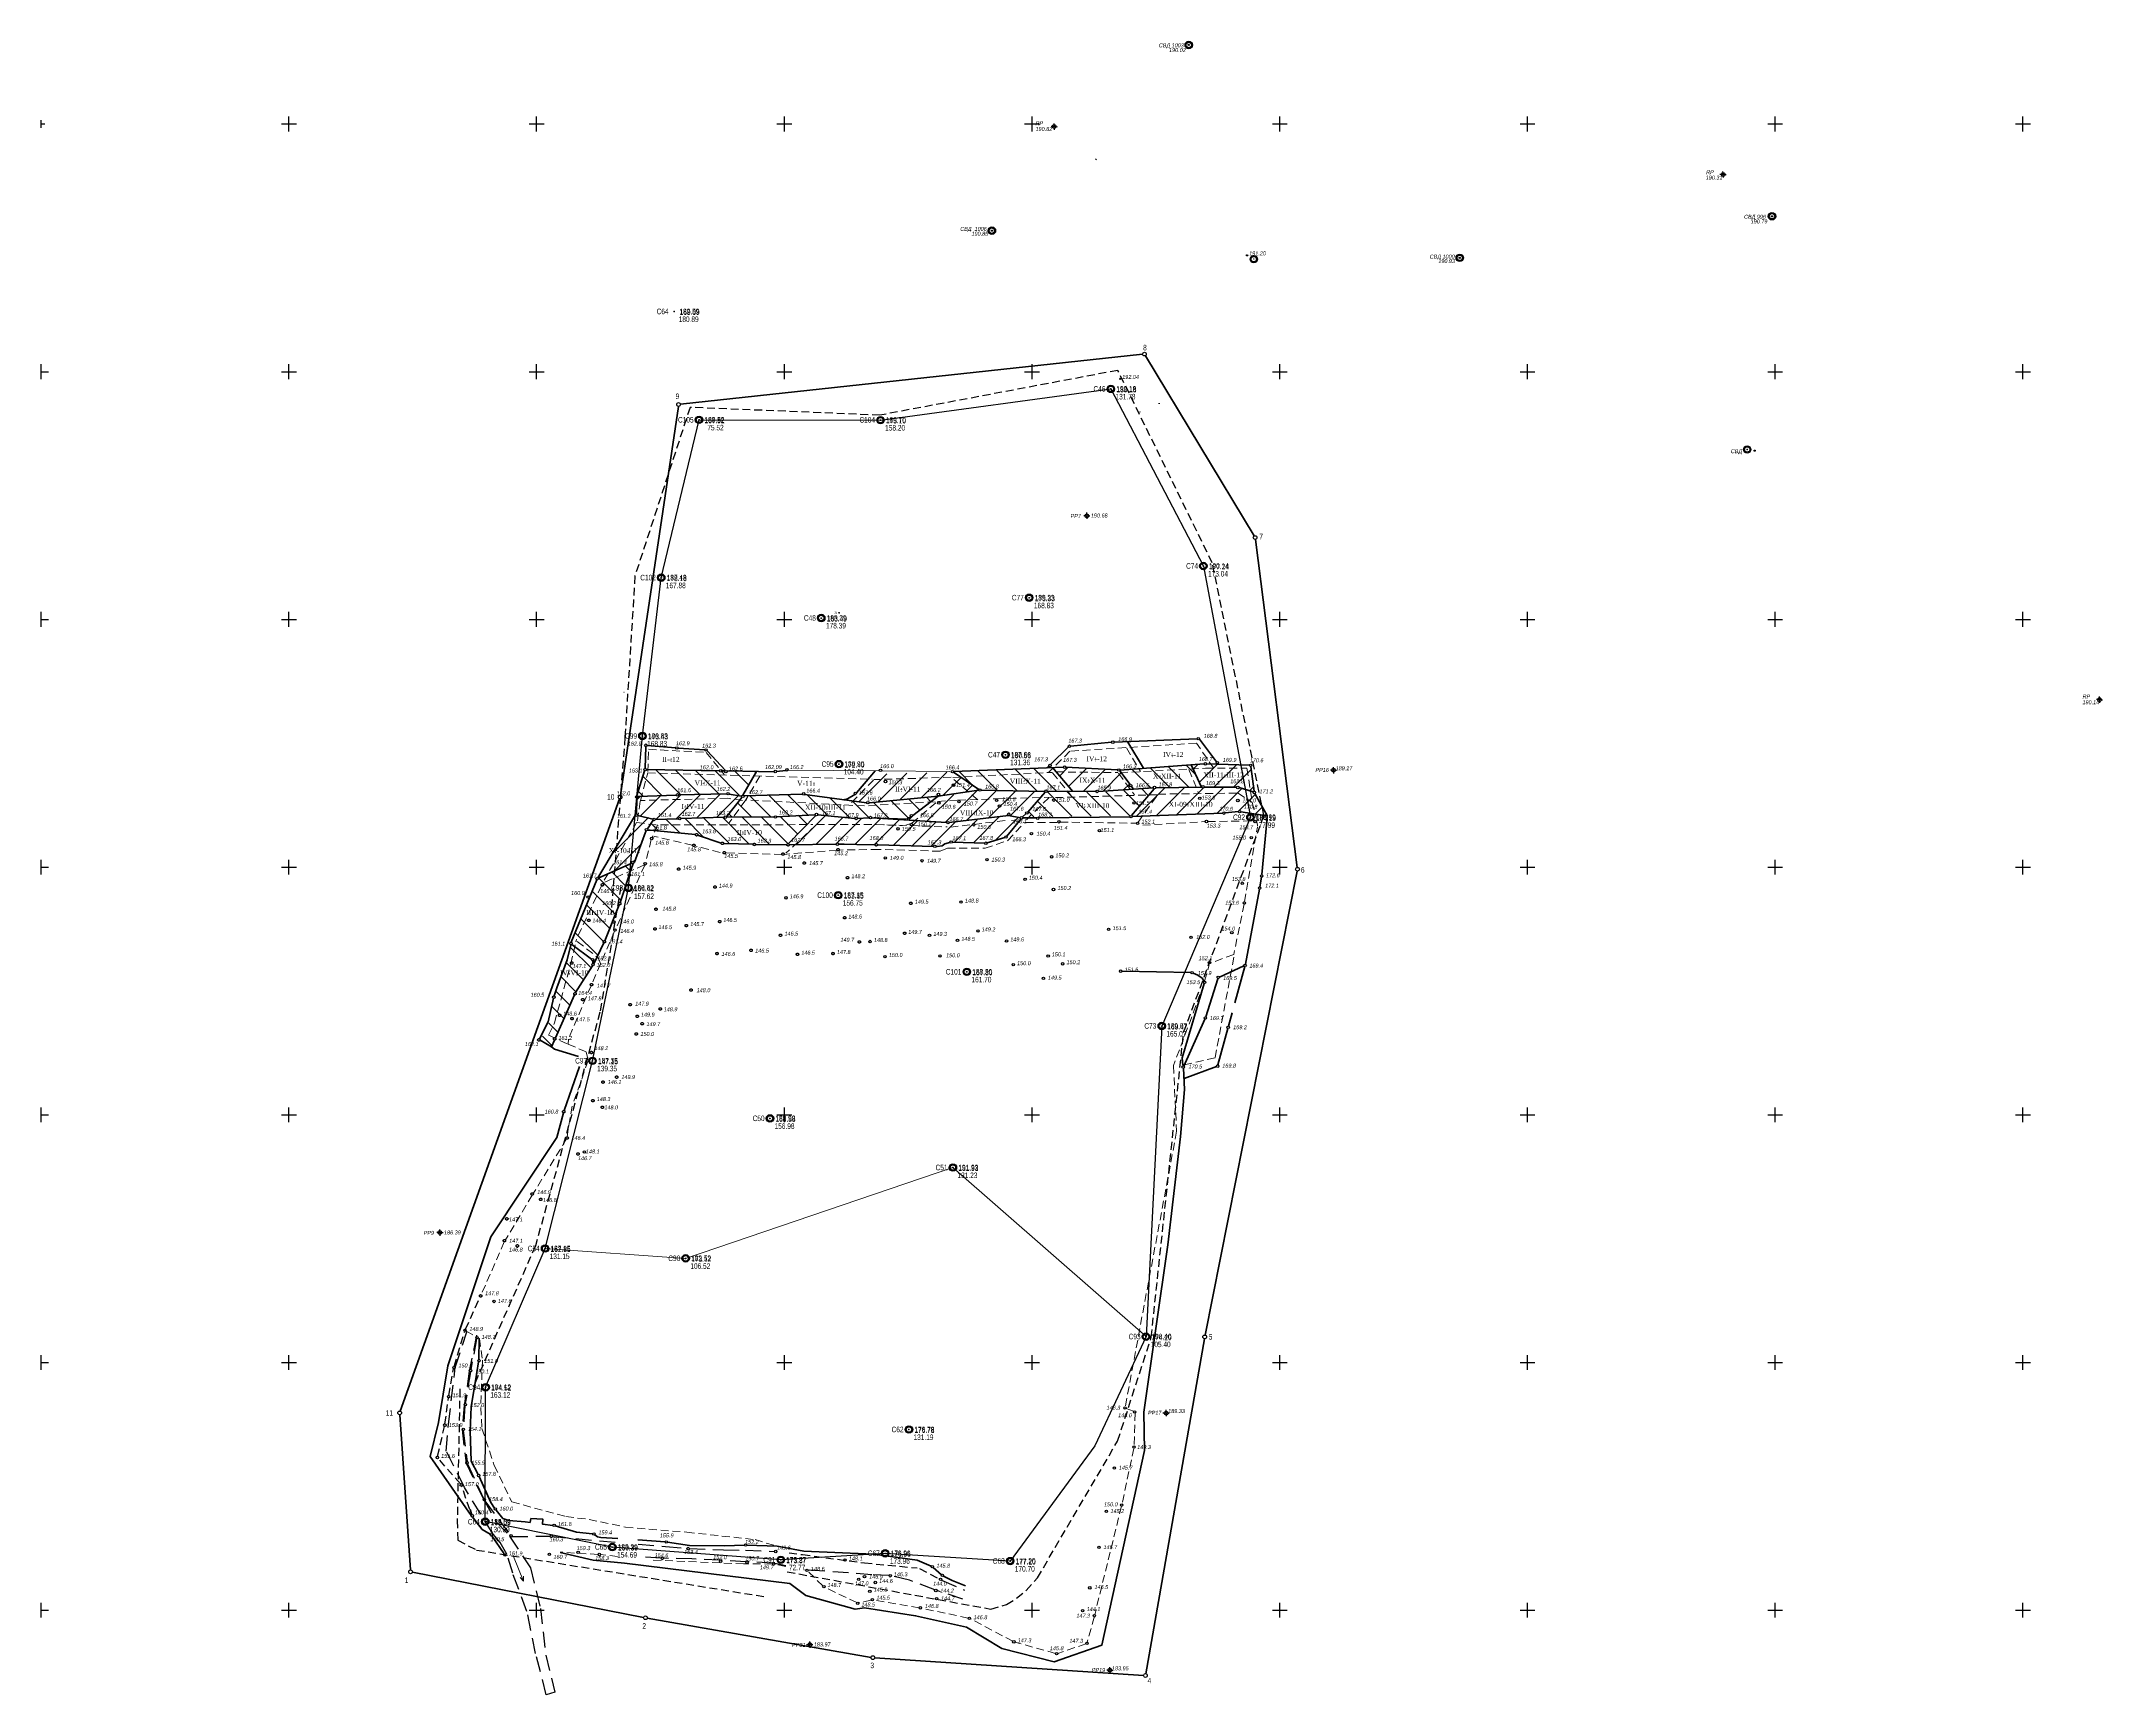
# Model space of a CAD drawing. Header units: millimetres. Extents: x 3233000 to 6468300, y 5635132 to 11269398.
# Drawn here: x 3233000 to 3234664, y 5635132 to 5636467 of the extents above.
import ezdxf
from ezdxf.enums import TextEntityAlignment as Align

# ---------------------------------------------------------------- set-up
doc = ezdxf.new("R2010")
doc.units = ezdxf.units.MM
doc.header["$LTSCALE"] = 2
doc.header["$PDMODE"] = 32
doc.header["$PDSIZE"] = 0.3
doc.linetypes.add('DASHED2', pattern=[9.525, 6.35, -3.175])
doc.linetypes.add('HIDDEN2', pattern=[4.7625, 3.175, -1.5875])
for name, color, linetype in [('LINE_OBJ', 7, 'Continuous'), ('POINT_OBJ', 7, 'Continuous'), ('REGION_OBJ', 7, 'Continuous'), ('АВТ_ДОР', 7, 'Continuous'), ('в.доб.бровка', 7, 'Continuous'), ('ввскр.бровка', 7, 'Continuous'), ('вдб', 7, 'Continuous'), ('ВЫСОТЫ', 7, 'Continuous'), ('Гірничий відвід', 7, 'Continuous'), ('ИМЕНА', 7, 'Continuous'), ('Контур запасів', 7, 'Continuous'), ('кресты', 7, 'Continuous'), ('н.доб.бровка', 7, 'Continuous'), ('нвскр.бровка', 7, 'Continuous'), ('ндб', 7, 'Continuous'), ('ОБОчина', 7, 'Continuous'), ('ОШИБКИ', 7, 'Continuous'), ('ПИКЕТЫ', 7, 'Continuous'), ('ПРОМЫШЛЕННЫЕ', 7, 'Continuous'), ('ПУНКТЫ', 7, 'Continuous'), ('РЕЛЬЕФ', 7, 'Continuous'), ('ТОКА_СТ', 1, 'Continuous')]:
    doc.layers.add(name, color=color, linetype=linetype)
doc.layers.add('н.бровка', color=7, linetype='HIDDEN2', lineweight=20)
doc.styles.add('grad', font='grad.shx')
doc.styles.add('universw', font='universw.shx', dxfattribs={"oblique": 10})
doc.styles.add('user', font='symeteo.shx', dxfattribs={"height": 2.5})

# ---------------------------------------------------------------- blocks, each defined once
blk = doc.blocks.new('piket')
at = {"layer": 'ПИКЕТЫ', "linetype": 'Continuous'}
h = blk.add_hatch(color=7, dxfattribs=at)
edge = h.paths.add_edge_path()
edge.add_arc((0, 0), 0.3, 0, 360)
at = {"layer": 'ПИКЕТЫ', "color": 7, "linetype": 'Continuous'}
blk.add_circle((0, 0), 0.3, dxfattribs=at)
at = {"layer": 'ВЫСОТЫ', "style": 'universw', "oblique": 6}
blk.add_attdef('H', (1.9, -0.2), '', height=2, dxfattribs=at)
at = {"layer": 'ИМЕНА', "style": 'universw', "oblique": 10}
blk.add_attdef('NAME', text='', height=2, dxfattribs=at).set_placement((0, 2.4), align=Align.CENTER)
at = {"layer": 'ТОКА_СТ', "style": 'universw', "oblique": 6, "flags": 1}
blk.add_attdef('POINT', text='', height=2, dxfattribs=at).set_placement((0, -2.8), align=Align.CENTER)
blk = doc.blocks.new('89_1')
h = blk.add_hatch(color=256)
h.paths.add_polyline_path([(-1.5, 0, 1), (1.5, 0, 1)])
h.paths.add_polyline_path([(1.1, 0, -1), (-1.1, 0, -1)], flags=16)
h.paths.add_polyline_path([(0.06, 0, -1), (-0.06, 0, -1)], flags=0)
for radius in [1.5, 1.1, 0.0622]:
    blk.add_circle((0, 0), radius)
at = {"color": 7, "linetype": 'Continuous', "style": 'user', "flags": 8}
blk.add_attdef('ddddd', (2.53, -1.14), '', height=2.5, dxfattribs=at)
at = {"color": 7, "linetype": 'Continuous', "style": 'grad', "oblique": 10, "width": 0.7}
for tag, p in [('P37', (6.48, 0.16)), ('P4', (6.45, -2.94))]:
    blk.add_attdef(tag, text='', height=2.5, dxfattribs=at).set_placement(p, align=Align.CENTER)
blk = doc.blocks.new('5_1')
at = {"linetype": 'Continuous'}
h = blk.add_hatch(color=7, dxfattribs=at)
edge = h.paths.add_edge_path()
edge.add_arc((0, 0), 0.0588, 0, 360)
at = {"color": 7, "linetype": 'Continuous'}
for p, q in [((-0.75, 0), (-1.25, 0)), ((0, 0.75), (0, 1.25)), ((0.75, 0), (1.25, 0)), ((0, -0.75), (0, -1.25))]:
    blk.add_line(p, q, dxfattribs=at)
for radius in [0.75, 0.0588]:
    blk.add_circle((0, 0), radius, dxfattribs=at)
at = {"color": 7, "linetype": 'Continuous', "style": 'grad', "oblique": 10, "width": 0.7}
blk.add_attdef('P37', text='', height=2.5, dxfattribs=at).set_placement((-2, 0), align=Align.MIDDLE_RIGHT)
at = {"color": 7, "linetype": 'Continuous', "style": 'user', "flags": 8}
blk.add_attdef('ddddd', text='', height=2.5, dxfattribs=at).set_placement((2, 0), align=Align.MIDDLE_LEFT)
at = {"color": 7, "linetype": 'Continuous', "style": 'grad', "oblique": 10, "width": 0.7}
blk.add_attdef('P4', (2, 0.7), '', height=2.5, dxfattribs=at)
blk.add_attdef('P69', text='', height=2.5, dxfattribs=at).set_placement((2, -0.7), align=Align.TOP_LEFT)
blk = doc.blocks.new('POINTINV')
at = {"layer": 'ПУНКТЫ', "color": 0, "linetype": 'Continuous'}
blk.add_point((0, 0), dxfattribs=at)
at = {"layer": 'ВЫСОТЫ', "color": 0, "style": 'grad', "width": 0.7}
blk.add_attdef('POINT_H', (1.6, -0.8), '', height=1.65, dxfattribs=at)
at = {"layer": 'ИМЕНА', "color": 0, "style": 'grad', "width": 0.7}
blk.add_attdef('POINT_NAM', text='', height=1.65, dxfattribs=at).set_placement((-1.6, -0.8), align=Align.RIGHT)
at = {"layer": 'ОШИБКИ', "color": 0, "linetype": 'Continuous', "style": 'grad', "width": 0.7, "flags": 1}
blk.add_attdef('POINT_MX', text='', height=1.65, dxfattribs=at).set_placement((-4.2077, 4.453385), align=Align.RIGHT)
blk.add_attdef('POINT_MY', (2.8923, 4.253385), '', height=1.65, dxfattribs=at)

msp = doc.modelspace()

# ---------------------------------------------------------------- hatches: boundary and pattern name
at = {"layer": 'ПИКЕТЫ', "linetype": 'Continuous'}
h = msp.add_hatch(color=7, dxfattribs=at)
edge = h.paths.add_edge_path()
edge.add_arc((3233844.2, 5636083.7), 0.48, 0, 360)
h = msp.add_hatch(color=7, dxfattribs=at)
edge = h.paths.add_edge_path()
edge.add_arc((3233321.9, 5635504.9), 0.48, 0, 360)
h = msp.add_hatch(color=7, dxfattribs=at)
edge = h.paths.add_edge_path()
edge.add_arc((3233620.5, 5635172.2), 0.48, 0, 360)

# ---------------------------------------------------------------- linework, layer by layer
for p, q in [((3233485.7, 5635873.3), (3233501.1, 5635857.8)), ((3233496.1, 5635878.6), (3233516.4, 5635858.3)), ((3233512.1, 5635878.2), (3233531.6, 5635858.8)), ((3233528.2, 5635877.9), (3233546.8, 5635859.3)), ((3233544.3, 5635877.5), (3233563.6, 5635858.2)), ((3233560.3, 5635877.2), (3233571.1, 5635866.4)), ((3233576.2, 5635877.1), (3233576.8, 5635876.4)), ((3233741.3, 5635877), (3233751.4, 5635866.8)), ((3233756.4, 5635877.5), (3233771.8, 5635862.2)), ((3233771.6, 5635878.1), (3233787.8, 5635861.9)), ((3233786.7, 5635878.7), (3233803.8, 5635861.6)), ((3233801.8, 5635879.3), (3233819.8, 5635861.3)), ((3233822.5, 5635873.7), (3233829, 5635880.3)), ((3233829.7, 5635865.3), (3233844, 5635879.6)), ((3233841.4, 5635861.2), (3233859, 5635878.8)), ((3233857.3, 5635861.4), (3233871.9, 5635876)), ((3233880.9, 5635878.8), (3233895.5, 5635864.2)), ((3233895.5, 5635879.9), (3233910.9, 5635864.5)), ((3233910.2, 5635880.9), (3233926.4, 5635864.7)), ((3233924.8, 5635882), (3233931.2, 5635875.6)), ((3233930.3, 5635879.4), (3233933.5, 5635882.7)), ((3233935.3, 5635868.6), (3233949.5, 5635882.9)), ((3233947.1, 5635864.8), (3233964.7, 5635882.3)), ((3233962.8, 5635864.8), (3233976.6, 5635878.6)), ((3233481.1, 5635854.6), (3233483.3, 5635856.7)), ((3233482.1, 5635861.1), (3233485.9, 5635857.3)), ((3233483.8, 5635841.5), (3233499.7, 5635857.4)), ((3233496.9, 5635838.9), (3233516.1, 5635858.1)), ((3233513, 5635839.3), (3233532.2, 5635858.5)), ((3233529.3, 5635839.9), (3233548.3, 5635858.9)), ((3233545.7, 5635840.5), (3233562.7, 5635857.5)), ((3233572.1, 5635857.6), (3233589.1, 5635840.6)), ((3233587.4, 5635858), (3233604.1, 5635841.3)), ((3233602.7, 5635858.3), (3233618.9, 5635842.2)), ((3233618.6, 5635858.2), (3233635.1, 5635841.7)), ((3233715.4, 5635837.4), (3233736.7, 5635858.7)), ((3233730.3, 5635836.6), (3233755.7, 5635861.9)), ((3233747.6, 5635838.2), (3233771.5, 5635862.1)), ((3233765.2, 5635840.1), (3233786.9, 5635861.7)), ((3233782.5, 5635841.6), (3233802.3, 5635861.4)), ((3233812.4, 5635860.9), (3233832.2, 5635841)), ((3233828.3, 5635860.7), (3233847.7, 5635841.2)), ((3233844.2, 5635860.5), (3233863.2, 5635841.4)), ((3233859.5, 5635860.9), (3233878.8, 5635841.6)), ((3233874.2, 5635862.6), (3233878.6, 5635867)), ((3233874.2, 5635861.9), (3233886.3, 5635849.8)), ((3233884.2, 5635841.1), (3233906.9, 5635863.8)), ((3233888.8, 5635863), (3233893.6, 5635858.2)), ((3233900.4, 5635841.7), (3233922.8, 5635864.1)), ((3233916.7, 5635842.2), (3233938.8, 5635864.3)), ((3233933, 5635842.8), (3233954.5, 5635864.3)), ((3233949.3, 5635843.4), (3233969.2, 5635863.3)), ((3233966.7, 5635845.1), (3233980.2, 5635858.6)), ((3233976, 5635862.2), (3233978.4, 5635864.6)), ((3233461.5, 5635811.3), (3233490.2, 5635840)), ((3233555.4, 5635842.8), (3233557.7, 5635840.5)), ((3233562.4, 5635851.5), (3233573.4, 5635840.6)), ((3233566.1, 5635840), (3233587.6, 5635818.4)), ((3233581.5, 5635840.3), (3233603, 5635818.8)), ((3233596.7, 5635840.8), (3233610.7, 5635826.8)), ((3233609.8, 5635818.3), (3233632.9, 5635841.3)), ((3233611.2, 5635842), (3233618.4, 5635834.8)), ((3233636.8, 5635855.8), (3233652.5, 5635840)), ((3233654.9, 5635853.3), (3233668.3, 5635840)), ((3233671.9, 5635852.1), (3233684.7, 5635839.3)), ((3233686.2, 5635853.4), (3233700, 5635839.7)), ((3233700.5, 5635838.2), (3233705.3, 5635843)), ((3233700.6, 5635854.8), (3233709.1, 5635846.3)), ((3233714.9, 5635856.2), (3233718.3, 5635852.8)), ((3233752.6, 5635819.6), (3233773.3, 5635840.3)), ((3233797.3, 5635844.5), (3233801.3, 5635840.5)), ((3233804.7, 5635852.9), (3233816.7, 5635840.9)), ((3233980.4, 5635843.1), (3233985.8, 5635848.5)), ((3233492.6, 5635834.9), (3233498, 5635829.5)), ((3233504.1, 5635839.1), (3233515.6, 5635827.6)), ((3233519.6, 5635839.4), (3233534.7, 5635824.2)), ((3233535.1, 5635839.5), (3233555.2, 5635819.5)), ((3233550.7, 5635839.7), (3233571.4, 5635818.9)), ((3233610.7, 5635826.8), (3233610.7, 5635826.8)), ((3233614.6, 5635830.8), (3233614.6, 5635830.8)), ((3233618.4, 5635834.8), (3233618.4, 5635834.8)), ((3233622.3, 5635838.8), (3233622.3, 5635838.8)), ((3233625.7, 5635818.4), (3233647.3, 5635840)), ((3233641.6, 5635818.6), (3233662.3, 5635839.2)), ((3233657.2, 5635818.5), (3233678, 5635839.3)), ((3233672.8, 5635818.3), (3233692.7, 5635838.3)), ((3233688, 5635817.8), (3233707.4, 5635837.3)), ((3233703.2, 5635817.3), (3233722.2, 5635836.3)), ((3233718.4, 5635816.8), (3233737.9, 5635836.3)), ((3233737.4, 5635820.1), (3233755.6, 5635838.3)), ((3233770.7, 5635822), (3233788.6, 5635839.8)), ((3233462.7, 5635796.8), (3233483.7, 5635817.8)), ((3233603, 5635818.8), (3233603, 5635818.8)), ((3233606.9, 5635822.8), (3233606.9, 5635822.8)), ((3233450.4, 5635790.7), (3233467.9, 5635773.2)), ((3233461.2, 5635795.6), (3233471.8, 5635785)), ((3233472, 5635800.5), (3233475.6, 5635796.9)), ((3233478.3, 5635804.6), (3233479.2, 5635805.5)), ((3233445.3, 5635780.1), (3233463.5, 5635761.9)), ((3233436.3, 5635757.7), (3233454.3, 5635739.6)), ((3233440.8, 5635768.9), (3233458.9, 5635750.7)), ((3233431.7, 5635746.5), (3233449.3, 5635728.9)), ((3233427.4, 5635735.1), (3233444.2, 5635718.3)), ((3233445.4, 5635725), (3233446.8, 5635723.6)), ((3233420, 5635711.1), (3233431.7, 5635699.3)), ((3233424.2, 5635722.6), (3233438, 5635708.8)), ((3233415.8, 5635699.6), (3233426.6, 5635688.8)), ((3233409.9, 5635674), (3233416.9, 5635667.1)), ((3233412.5, 5635687.1), (3233421.7, 5635677.9)), ((3233404.6, 5635663.6), (3233412, 5635656.2))]:
    msp.add_line(p, q)
at = {"color": 7}
for p, q in [((3233660.6, 5635853.3), (3233682.7, 5635875.4)), ((3233676.1, 5635853.1), (3233698.8, 5635875.8)), ((3233693.4, 5635854.7), (3233715, 5635876.2)), ((3233710.7, 5635856.3), (3233731.1, 5635876.6)), ((3233728.3, 5635858.1), (3233742.4, 5635872.2)), ((3233746.9, 5635861), (3233751.7, 5635865.8)), ((3233756.2, 5635862.5), (3233756.4, 5635862.7))]:
    msp.add_line(p, q, dxfattribs=at)
at = {"color": 7, "linetype": 'HIDDEN2', "lineweight": 20}
msp.add_line((3233926.7, 5635878.8), (3233934.6, 5635859.2), dxfattribs=at)
at = {"color": 2, "linetype": 'HIDDEN2'}
for points in [[(3233602.4, 5635231), (3233766.7, 5635200.9), (3233779.3, 5635204.6), (3233787.5, 5635209.7), (3233795.2, 5635216), (3233804.3, 5635226.1), (3233869.1, 5635336.6), (3233896.2, 5635420.3), (3233922.4, 5635666.6), (3233987.2, 5635841.7), (3233945.5, 5636045.7), (3233869.3, 5636201.1), (3233677.2, 5636164.9), (3233523.9, 5636171.2), (3233479.4, 5636035.1), (3233471.3, 5635904.9), (3233461.8, 5635783.2), (3233459.9, 5635761.7)], [(3233467.9, 5635784.1), (3233451.1, 5635682.9), (3233399, 5635494.1), (3233348.7, 5635380.1)], [(3233338, 5635378.7), (3233335.9, 5635272.5), (3233336.3, 5635256.5), (3233351.5, 5635248.6), (3233584, 5635211)]]:
    msp.add_lwpolyline(points, dxfattribs=at)
at = {"color": 7, "linetype": 'Continuous', "lineweight": 40}
for points in [[(3233577.4, 5635877.2), (3233566.5, 5635858)], [(3233670.5, 5635874.5), (3233658.3, 5635859.9)], [(3233670.5, 5635874.5), (3233673.3, 5635877.8)], [(3233757.1, 5635862.6), (3233736.6, 5635876.7)], [(3233816.6, 5635880.3), (3233832.8, 5635861)], [(3233870.8, 5635877.7), (3233879.2, 5635866.6)], [(3233928.5, 5635882.5), (3233936.7, 5635864.6)], [(3233512.6, 5635858.2), (3233481.6, 5635857.1)], [(3233553.6, 5635859.1), (3233514.6, 5635858.3)], [(3233565.4, 5635857.2), (3233555.5, 5635858.9)], [(3233656.8, 5635858.7), (3233650.9, 5635855), (3233647.4, 5635854.4)], [(3233703.6, 5635841.8), (3233724.3, 5635857.2)], [(3233796.5, 5635844.4), (3233810.6, 5635860.6)], [(3233880.3, 5635841.6), (3233898.5, 5635863.2)], [(3233880.4, 5635865), (3233882, 5635862.9)], [(3233591.8, 5635840.6), (3233553.3, 5635840.4)], [(3233625, 5635842.2), (3233593.7, 5635840.7)], [(3233698.8, 5635838.9), (3233702, 5635840.7)], [(3233792.2, 5635840.5), (3233795, 5635843)], [(3233494.1, 5635837.8), (3233489.4, 5635831)], [(3233494.1, 5635837.8), (3233489.4, 5635831)], [(3233476.9, 5635803.1), (3233449.8, 5635791)], [(3233444.4, 5635725.8), (3233428.5, 5635737.6)], [(3233445.3, 5635722.2), (3233445.3, 5635724.2)]]:
    msp.add_lwpolyline(points, dxfattribs=at)
at = {"color": 7, "linetype": 'HIDDEN2', "lineweight": 20}
for points in [[(3233580.2, 5635873.4), (3233568.9, 5635854.2)], [(3233816.4, 5635876.2), (3233832.5, 5635856.6)], [(3233869.7, 5635875.8), (3233882.6, 5635858.3)], [(3233672, 5635870.3), (3233652.5, 5635850.4)], [(3233756.3, 5635854.4), (3233735.1, 5635872.1)], [(3233885.6, 5635836.4), (3233901.4, 5635858.4)], [(3233566.3, 5635853.8), (3233554.2, 5635855.6), (3233483.7, 5635853.8)], [(3233698.1, 5635833.8), (3233702.8, 5635835.5), (3233723.6, 5635853)], [(3233813.5, 5635856), (3233793.5, 5635836.3)], [(3233618.2, 5635834.3), (3233556.3, 5635834.1)], [(3233487.1, 5635801.8), (3233454.2, 5635787.5)], [(3233432.8, 5635740), (3233449.7, 5635726.7), (3233451.6, 5635722.1)]]:
    msp.add_lwpolyline(points, dxfattribs=at)
at = {"color": 7}
for centre in [(3233513.6, 5635858.3), (3233554.5, 5635859.3), (3233592.8, 5635840.4), (3233795.8, 5635843.7)]:
    msp.add_circle(centre, 1.01, dxfattribs=at)
at = {"layer": 'LINE_OBJ', "color": 6, "linetype": 'Continuous', "flags": 128}
msp.add_lwpolyline([(3233470.5, 5635941.2), (3233470.7, 5635941.3)], dxfattribs=at)
at = {"layer": 'POINT_OBJ', "color": 7, "linetype": 'Continuous'}
for p in [(3233817.9, 5636397.9, 190.8), (3234357.9, 5636359.2, 190.3), (3234397.4, 5636325.5, 190.8), (3234145.3, 5636291.9, 190.9), (3233677.6, 5636160.9), (3234377.4, 5636137.2, 190.4), (3233844.2, 5636083.7, 190.7), (3234661.9, 5635935.2, 190.1), (3233321.9, 5635504.9, 190.7), (3233620.5, 5635172.2, 190.7)]:
    msp.add_point(p, dxfattribs=at)
at = {"layer": 'REGION_OBJ', "color": 30, "linetype": 'Continuous'}
for points in [[(3233996.4, 5635958.9), (3233996.4, 5635958.9)], [(3233460.6, 5635637.1), (3233460.6, 5635637.1)], [(3233363.1, 5635260.9), (3233363.1, 5635260.9)]]:
    msp.add_lwpolyline(points, dxfattribs=at)
at = {"layer": 'АВТ_ДОР', "color": 7, "linetype": 'DASHED2'}
msp.add_lwpolyline([(3233351.4, 5635422.1), (3233345.6, 5635393.1), (3233341.6, 5635365.4), (3233339.8, 5635346), (3233343, 5635318.8), (3233357, 5635289.7), (3233367.4, 5635271.4), (3233378.2, 5635259.9), (3233395, 5635234.2), (3233403, 5635201.5), (3233407.4, 5635163.7), (3233414.8, 5635133.8), (3233407.8, 5635131.7), (3233399.2, 5635165.1), (3233392.2, 5635198.9), (3233380.7, 5635229.9), (3233376, 5635245.3), (3233370.5, 5635254.7), (3233364.9, 5635261.3), (3233341.7, 5635299.2), (3233327, 5635328.5), (3233328.8, 5635350.2), (3233334.3, 5635396), (3233343.6, 5635424.9), (3233343.6, 5635425.1)], dxfattribs=at)
at = {"layer": 'в.доб.бровка', "color": 7, "linetype": 'Continuous', "lineweight": 40}
for points in [[(3233668.6, 5635839.9), (3233667.4, 5635839.8)], [(3233670.6, 5635839.8), (3233731, 5635835.9)], [(3233467.4, 5635771.3), (3233474.5, 5635792.6)], [(3233475.1, 5635794.6), (3233477.8, 5635803)]]:
    msp.add_lwpolyline(points, dxfattribs=at)
at = {"layer": 'ввскр.бровка', "color": 7, "linetype": 'Continuous', "lineweight": 40}
for p, q in [((3233489.8, 5635829.9), (3233491.6, 5635829.9)), ((3233491.6, 5635829.9), (3233528.1, 5635826.2)), ((3233530, 5635825.8), (3233549.1, 5635819.4)), ((3233989.5, 5635836.9), (3233985.6, 5635793.9)), ((3233551, 5635819.1), (3233574.7, 5635818.4)), ((3233576.7, 5635818.3), (3233602.1, 5635818)), ((3233604, 5635818), (3233641.9, 5635818.5)), ((3233643.8, 5635818.5), (3233673.2, 5635818)), ((3233675.2, 5635818), (3233720.5, 5635816.7)), ((3233722.5, 5635816.6), (3233723.5, 5635816.6)), ((3233723.5, 5635816.6), (3233727.4, 5635817.3)), ((3233727.4, 5635817.3), (3233729.7, 5635818.9)), ((3233729.7, 5635818.9), (3233732.4, 5635819.7)), ((3233732.4, 5635819.7), (3233733.7, 5635819.9)), ((3233466.6, 5635769.6), (3233455, 5635740.6)), ((3233454.2, 5635738.8, 156), (3233446.2, 5635721.9, 8.5))]:
    msp.add_line(p, q, dxfattribs=at)
for points in [[(3233851.5, 5635861), (3233812.2, 5635861.2)], [(3233898, 5635863.9), (3233853.5, 5635861)], [(3233790.7, 5635839.7), (3233781.1, 5635841.6), (3233733.1, 5635835.9)], [(3233805.5, 5635839.8), (3233878.9, 5635840.7)], [(3233954, 5635843.5), (3233880.8, 5635840.9)], [(3233966.6, 5635844.8), (3233955.9, 5635843.8)], [(3233989.8, 5635841.3), (3233968.6, 5635844.7)], [(3233989.5, 5635836.9), (3233989.9, 5635841.4)], [(3233763.7, 5635819.5), (3233777.9, 5635824)], [(3233779.5, 5635825.1), (3233791.1, 5635838.9)], [(3233735.7, 5635820.1), (3233761.8, 5635819.2)], [(3233985.3, 5635791.9), (3233983.8, 5635784)], [(3233983.5, 5635782.1), (3233972.2, 5635721.7)], [(3233971.1, 5635720.3), (3233951.2, 5635711.2)], [(3233430.6, 5635696.8), (3233415.2, 5635662.2)], [(3233414.3, 5635660.4), (3233412, 5635654.9)], [(3233363.9, 5635502.8), (3233363.7, 5635502.4)], [(3233353.8, 5635419), (3233353.7, 5635418.9), (3233353.3, 5635402.6)], [(3233353.1, 5635400.6), (3233351.8, 5635392), (3233347, 5635364.3), (3233346.2, 5635344.8), (3233347.1, 5635320.4), (3233352.7, 5635309.7)], [(3233353.5, 5635307.9), (3233363, 5635286.9), (3233366, 5635282.5)], [(3233367.2, 5635280.9), (3233372.7, 5635274.1), (3233377.6, 5635272.5), (3233390.7, 5635271.4), (3233394.7, 5635270.9), (3233395.4, 5635274), (3233405.1, 5635273.4), (3233404.7, 5635269.5), (3233413.1, 5635268.5)], [(3233415, 5635268.1), (3233432.1, 5635263.1), (3233445.2, 5635261.6)], [(3233446.9, 5635260.9), (3233449, 5635259.2), (3233451.9, 5635258.6), (3233465.6, 5635257.8)], [(3233481.8, 5635256.7), (3233503.7, 5635255.1)], [(3233505.7, 5635254.9), (3233523.3, 5635252.2), (3233551.8, 5635251.9), (3233567.7, 5635252.5)], [(3233569.7, 5635252.5), (3233594.3, 5635251.6), (3233615.6, 5635247.8), (3233672, 5635245.2), (3233707.3, 5635240.3), (3233718.5, 5635235.6)], [(3233720.1, 5635234.5), (3233726.8, 5635228.7)], [(3233728.5, 5635227.6), (3233735.5, 5635223.9), (3233746.3, 5635219.8)]]:
    msp.add_lwpolyline(points, dxfattribs=at)
at = {"layer": 'ввскр.бровка', "color": 7, "lineweight": 40}
for points in [[(3233940.3, 5635679.1), (3233950, 5635709.9)], [(3233922.5, 5635639.4), (3233939.6, 5635677.3)], [(3233412, 5635654.9), (3233414.4, 5635653), (3233433.7, 5635647.1)], [(3233419.1, 5635246.7), (3233445.7, 5635240.4), (3233470.9, 5635238.1), (3233604.4, 5635221.7), (3233617.4, 5635211.8), (3233657.2, 5635200.9), (3233664.6, 5635201.8), (3233706, 5635195.6), (3233747.1, 5635186.4), (3233775.7, 5635169.2), (3233817.9, 5635158.4), (3233856.4, 5635171.9), (3233890.9, 5635329), (3233890.2, 5635360), (3233909.7, 5635494.9), (3233919.8, 5635582.5), (3233923.1, 5635620.5), (3233922.2, 5635637.6)], [(3233434.6, 5635639.1), (3233422.2, 5635603.5)], [(3233421.7, 5635601.6), (3233416.3, 5635581.6), (3233362.9, 5635501.4), (3233328.3, 5635397.4), (3233320.8, 5635351.5), (3233314.1, 5635324.2), (3233347.1, 5635276.6)], [(3233348.2, 5635275.2), (3233356.1, 5635265.3), (3233362.5, 5635261.3)], [(3233363.8, 5635260.1), (3233373.9, 5635245.5)]]:
    msp.add_lwpolyline(points, dxfattribs=at)
at = {"layer": 'вдб', "color": 7, "linetype": 'Continuous', "lineweight": 40}
for p, q in [((3233890.1, 5635879.8), (3233877.4, 5635901)), ((3233478.9, 5635804), (3233487.8, 5635828.3)), ((3233643.8, 5635818.5), (3233648.3, 5635818.4)), ((3233872.7, 5635716), (3233928.2, 5635714.8)), ((3233930.1, 5635714.4), (3233933.9, 5635712.8)), ((3233933.9, 5635712.8), (3233937.4, 5635710.3)), ((3233937.4, 5635710.3), (3233938.8, 5635708.2)), ((3233938.8, 5635708.2), (3233939, 5635707.9))]:
    msp.add_line(p, q, dxfattribs=at)
for points in [[(3233487.7, 5635879.7), (3233488.2, 5635897.4)], [(3233489.2, 5635898.2), (3233512.2, 5635896.2)], [(3233514.2, 5635896.1), (3233535.8, 5635894.7)], [(3233537.6, 5635894), (3233552.4, 5635878)], [(3233829.3, 5635897), (3233815, 5635882.9)], [(3233864.2, 5635900.8), (3233831.1, 5635897.7)], [(3233933.2, 5635903.7), (3233866.2, 5635901)], [(3233948.9, 5635885), (3233935.1, 5635903.2)], [(3233487.1, 5635877.8), (3233480.8, 5635857.7)], [(3233488.6, 5635878.9), (3233547.7, 5635877.7)], [(3233549.8, 5635877.6), (3233551.9, 5635877.6)], [(3233553.7, 5635877.6), (3233591.7, 5635877)], [(3233593.7, 5635877.1), (3233601.2, 5635878.1)], [(3233736.8, 5635877.2), (3233825.3, 5635880.6)], [(3233813.6, 5635881.5), (3233812.1, 5635880)], [(3233827.3, 5635880.6), (3233869, 5635878.5)], [(3233870.9, 5635878.2), (3233938.9, 5635883.4)], [(3233941, 5635883.4), (3233975.5, 5635882.2)], [(3233976.6, 5635881.1), (3233979.4, 5635861.2)], [(3233614.7, 5635858.8), (3233567.4, 5635857.5)], [(3233666.3, 5635851.9), (3233616.5, 5635858.7)], [(3233724.3, 5635857.2), (3233668.4, 5635851.8)], [(3233724.3, 5635857.2), (3233756.7, 5635862.2), (3233757, 5635862.2)], [(3233759, 5635862.1), (3233810.2, 5635861)], [(3233899.9, 5635863.9), (3233937, 5635864.6)], [(3233939, 5635864.6), (3233965.1, 5635864.5)], [(3233967.1, 5635864.4), (3233978.5, 5635860.7)], [(3233979.9, 5635859.3), (3233990.1, 5635841.2)], [(3233479.7, 5635842.1), (3233449.5, 5635791.4)], [(3233480.9, 5635855.7), (3233480.6, 5635842.9)], [(3233493.9, 5635838.7), (3233481.6, 5635841.6)], [(3233551.3, 5635840.4), (3233516.5, 5635839.2)], [(3233565.8, 5635856.3), (3233553.3, 5635840.5)], [(3233603.5, 5635819.2), (3233625.4, 5635841.7)], [(3233657, 5635839.3), (3233626.9, 5635842.1)], [(3233514.5, 5635839.1), (3233495.8, 5635838.5)], [(3233668.6, 5635839.9), (3233659, 5635839.3)], [(3233670.8, 5635839.7), (3233698.4, 5635838.6)], [(3233792.6, 5635839.7), (3233803.5, 5635839.8)], [(3233478.9, 5635804), (3233478.6, 5635803.9)], [(3233428, 5635739.3), (3233448.6, 5635789.6)], [(3233427.7, 5635737.3), (3233424.6, 5635725), (3233416.2, 5635702.4), (3233414.2, 5635696)], [(3233445.1, 5635720.3), (3233431.4, 5635698.7)], [(3233971.8, 5635719.7), (3233963.8, 5635690.5)], [(3233413.6, 5635694.1), (3233409.4, 5635675), (3233402.4, 5635661.4)], [(3233939, 5635705.9), (3233921.3, 5635645.9)], [(3233961.6, 5635682.3), (3233958.6, 5635671.5)], [(3233402.8, 5635660.4), (3233412, 5635654.9)], [(3233958.1, 5635669.6), (3233950.1, 5635640.3)], [(3233921.3, 5635645.9), (3233921.7, 5635640.1)], [(3233948.9, 5635639), (3233922.7, 5635629.3)]]:
    msp.add_lwpolyline(points, dxfattribs=at)
at = {"layer": 'вдб', "color": 7, "linetype": 'Continuous', "lineweight": 20}
for points in [[(3233603, 5635878.3), (3233676.7, 5635877.8)], [(3233678.5, 5635877.8), (3233733.5, 5635877.1)]]:
    msp.add_lwpolyline(points, dxfattribs=at)
at = {"layer": 'Гірничий відвід', "color": 7, "linetype": 'Continuous', "lineweight": 40}
for p, q in [((3233299.7, 5635230.7), (3233486.3, 5635194.2)), ((3233489.3, 5635193.6), (3233670, 5635161.9))]:
    msp.add_line(p, q, dxfattribs=at)
for points in [[(3233516.1, 5636173.7), (3233889.2, 5636214.1)], [(3233891.5, 5636212.9), (3233979.3, 5636067.4)], [(3233467.6, 5635858), (3233514.4, 5636172)], [(3233980.3, 5636064.6), (3234014.1, 5635799.8)], [(3233289.9, 5635360.7), (3233466.9, 5635855.1)], [(3234014, 5635796.8), (3233939.7, 5635422.2)], [(3233939.2, 5635419.2), (3233891.8, 5635148.7)], [(3233298.1, 5635232.5), (3233289.5, 5635357.8)], [(3233890, 5635147.4), (3233673, 5635161.6)]]:
    msp.add_lwpolyline(points, dxfattribs=at)
at = {"layer": 'Контур запасів', "color": 5}
msp.add_lwpolyline([(3233531.1, 5636161.1), (3233677.6, 5636160.9), (3233863.6, 5636186.1), (3233938.3, 5636043.1), (3233976.3, 5635840.2), (3233904.7, 5635671.7), (3233892, 5635420.9), (3233850.8, 5635332.6), (3233782.3, 5635239.7), (3233681.4, 5635245.9), (3233597.1, 5635240.7), (3233461.1, 5635251), (3233358.5, 5635271.5), (3233358.8, 5635380), (3233406.9, 5635492), (3233445.1, 5635643.6), (3233474.1, 5635783.2), (3233485.4, 5635905.9), (3233500.6, 5636033.7), (3233531.1, 5636161.1)], dxfattribs=at)
at = {"layer": 'Контур запасів', "color": 5, "linetype": 'Continuous', "lineweight": 15}
msp.add_lwpolyline([(3233406.8, 5635492), (3233520.3, 5635484.1), (3233736.1, 5635557.4), (3233892, 5635420.9)], dxfattribs=at)
at = {"layer": 'кресты', "color": 7, "linetype": 'Continuous'}
for p, q in [((3233200, 5636394), (3233200, 5636406)), ((3233400, 5636394), (3233400, 5636406)), ((3233600, 5636394), (3233600, 5636406)), ((3233800, 5636394), (3233800, 5636406)), ((3234000, 5636394), (3234000, 5636406)), ((3234200, 5636394), (3234200, 5636406)), ((3234400, 5636394), (3234400, 5636406)), ((3234600, 5636394), (3234600, 5636406)), ((3233000, 5636397), (3233000, 5636403)), ((3233000, 5636400), (3233003, 5636400)), ((3233194, 5636400), (3233206, 5636400)), ((3233394, 5636400), (3233406, 5636400)), ((3233594, 5636400), (3233606, 5636400)), ((3233794, 5636400), (3233806, 5636400)), ((3233994, 5636400), (3234006, 5636400)), ((3233997, 5636400), (3234003, 5636400)), ((3234194, 5636400), (3234206, 5636400)), ((3234394, 5636400), (3234406, 5636400)), ((3234594, 5636400), (3234606, 5636400)), ((3233000, 5636194), (3233000, 5636206)), ((3233000, 5636200), (3233006, 5636200)), ((3233194, 5636200), (3233206, 5636200)), ((3233200, 5636194), (3233200, 5636206)), ((3233394, 5636200), (3233406, 5636200)), ((3233400, 5636194), (3233400, 5636206)), ((3233594, 5636200), (3233606, 5636200)), ((3233600, 5636194), (3233600, 5636206)), ((3233794, 5636200), (3233806, 5636200)), ((3233800, 5636194), (3233800, 5636206)), ((3233994, 5636200), (3234006, 5636200)), ((3234000, 5636194), (3234000, 5636206)), ((3234194, 5636200), (3234206, 5636200)), ((3234200, 5636194), (3234200, 5636206)), ((3234394, 5636200), (3234406, 5636200)), ((3234400, 5636194), (3234400, 5636206)), ((3234594, 5636200), (3234606, 5636200)), ((3234600, 5636194), (3234600, 5636206)), ((3233000, 5635994), (3233000, 5636006)), ((3233000, 5636000), (3233006, 5636000)), ((3233194, 5636000), (3233206, 5636000)), ((3233200, 5635994), (3233200, 5636006)), ((3233394, 5636000), (3233406, 5636000)), ((3233400, 5635994), (3233400, 5636006)), ((3233594, 5636000), (3233606, 5636000)), ((3233600, 5635994), (3233600, 5636006)), ((3233794, 5636000), (3233806, 5636000)), ((3233800, 5635994), (3233800, 5636006)), ((3233994, 5636000), (3234006, 5636000)), ((3234000, 5635994), (3234000, 5636006)), ((3234194, 5636000), (3234206, 5636000)), ((3234200, 5635994), (3234200, 5636006)), ((3234394, 5636000), (3234406, 5636000)), ((3234400, 5635994), (3234400, 5636006)), ((3234594, 5636000), (3234606, 5636000)), ((3234600, 5635994), (3234600, 5636006)), ((3233000, 5635794), (3233000, 5635806)), ((3233000, 5635800), (3233006, 5635800)), ((3233194, 5635800), (3233206, 5635800)), ((3233200, 5635794), (3233200, 5635806)), ((3233394, 5635800), (3233406, 5635800)), ((3233400, 5635794), (3233400, 5635806)), ((3233594, 5635800), (3233606, 5635800)), ((3233600, 5635794), (3233600, 5635806)), ((3233794, 5635800), (3233806, 5635800)), ((3233800, 5635794), (3233800, 5635806)), ((3233994, 5635800), (3234006, 5635800)), ((3234000, 5635794), (3234000, 5635806)), ((3234194, 5635800), (3234206, 5635800)), ((3234200, 5635794), (3234200, 5635806)), ((3234394, 5635800), (3234406, 5635800)), ((3234400, 5635794), (3234400, 5635806)), ((3234594, 5635800), (3234606, 5635800)), ((3234600, 5635794), (3234600, 5635806)), ((3233000, 5635594), (3233000, 5635606)), ((3233000, 5635600), (3233006, 5635600)), ((3233194, 5635600), (3233206, 5635600)), ((3233200, 5635594), (3233200, 5635606)), ((3233394, 5635600), (3233406, 5635600)), ((3233400, 5635594), (3233400, 5635606)), ((3233594, 5635600), (3233606, 5635600)), ((3233600, 5635594), (3233600, 5635606)), ((3233794, 5635600), (3233806, 5635600)), ((3233800, 5635594), (3233800, 5635606)), ((3233994, 5635600), (3234006, 5635600)), ((3234000, 5635594), (3234000, 5635606)), ((3234194, 5635600), (3234206, 5635600)), ((3234200, 5635594), (3234200, 5635606)), ((3234394, 5635600), (3234406, 5635600)), ((3234400, 5635594), (3234400, 5635606)), ((3234594, 5635600), (3234606, 5635600)), ((3234597.6, 5635600), (3234602.4, 5635600)), ((3234600, 5635594), (3234600, 5635606)), ((3234600, 5635597.6), (3234600, 5635602.4)), ((3233000, 5635394), (3233000, 5635406)), ((3233000, 5635400), (3233006, 5635400)), ((3233194, 5635400), (3233206, 5635400)), ((3233200, 5635394), (3233200, 5635406)), ((3233394, 5635400), (3233406, 5635400)), ((3233400, 5635394), (3233400, 5635406)), ((3233594, 5635400), (3233606, 5635400)), ((3233600, 5635394), (3233600, 5635406)), ((3233794, 5635400), (3233806, 5635400)), ((3233800, 5635394), (3233800, 5635406)), ((3233994, 5635400), (3234006, 5635400)), ((3234000, 5635394), (3234000, 5635406)), ((3234194, 5635400), (3234206, 5635400)), ((3234200, 5635394), (3234200, 5635406)), ((3234394, 5635400), (3234406, 5635400)), ((3234400, 5635394), (3234400, 5635406)), ((3234594, 5635400), (3234606, 5635400)), ((3234600, 5635394), (3234600, 5635406)), ((3233000, 5635194), (3233000, 5635206)), ((3233000, 5635200), (3233006, 5635200)), ((3233194, 5635200), (3233206, 5635200)), ((3233200, 5635194), (3233200, 5635206)), ((3233394, 5635200), (3233406, 5635200)), ((3233400, 5635194), (3233400, 5635206)), ((3233594, 5635200), (3233606, 5635200)), ((3233600, 5635194), (3233600, 5635206)), ((3233794, 5635200), (3233806, 5635200)), ((3233800, 5635194), (3233800, 5635206)), ((3233994, 5635200), (3234006, 5635200)), ((3234000, 5635194), (3234000, 5635206)), ((3234194, 5635200), (3234206, 5635200)), ((3234200, 5635194), (3234200, 5635206)), ((3234394, 5635200), (3234406, 5635200)), ((3234400, 5635194), (3234400, 5635206)), ((3234594, 5635200), (3234606, 5635200)), ((3234600, 5635194), (3234600, 5635206))]:
    msp.add_line(p, q, dxfattribs=at)
at = {"layer": 'кресты', "color": 7, "linetype": 'Continuous', "lineweight": 40}
msp.add_line((3233518.5, 5635486.5), (3233518.4, 5635486.1), dxfattribs=at)
at = {"layer": 'кресты', "color": 7, "linetype": 'HIDDEN2', "lineweight": 20}
for points in [[(3233876, 5635363), (3233882, 5635360.6)], [(3233617.4, 5635232.3), (3233616.3, 5635232.5)]]:
    msp.add_lwpolyline(points, dxfattribs=at)
at = {"layer": 'кресты', "color": 7, "linetype": 'Continuous', "lineweight": 40}
msp.add_lwpolyline([(3233346.2, 5635281.2), (3233347.6, 5635277.1)], dxfattribs=at)
at = {"layer": 'кресты', "color": 7, "linetype": 'DASHED2', "lineweight": 20}
for p in [(3234043.4, 5635878.3, 189.3), (3233908.2, 5635359.2), (3233862.8, 5635151.5)]:
    msp.add_point(p, dxfattribs=at)
at = {"layer": 'н.бровка', "color": 7, "linetype": 'HIDDEN2', "lineweight": 20}
for points in [[(3233783.4, 5635837.5), (3233794.9, 5635836.1), (3233820.8, 5635836.1)], [(3233452.4, 5635785), (3233431.8, 5635740.8), (3233432, 5635740.6)]]:
    msp.add_lwpolyline(points, dxfattribs=at)
at = {"layer": 'н.доб.бровка', "color": 7, "linetype": 'HIDDEN2', "lineweight": 20}
for points in [[(3233721.8, 5635852.8), (3233664.8, 5635849.4), (3233568.8, 5635854.2), (3233555.1, 5635835.5)], [(3233496.6, 5635834), (3233480.7, 5635835.9), (3233454.6, 5635789.5)], [(3233554.1, 5635834.1), (3233497.7, 5635834), (3233493.3, 5635823.9)], [(3233670.5, 5635834.4), (3233621.3, 5635834.3)], [(3233409.7, 5635664.4), (3233414.4, 5635674.3), (3233427.5, 5635721.9), (3233431.6, 5635739.8), (3233432, 5635740.6)], [(3233963, 5635727.3), (3233947.7, 5635646), (3233921.7, 5635640.1)]]:
    msp.add_lwpolyline(points, dxfattribs=at)
at = {"layer": 'нвскр.бровка', "color": 7, "linetype": 'HIDDEN2', "lineweight": 20}
for points in [[(3233525.9, 5635817.6), (3233495.4, 5635824.7), (3233493.8, 5635823.8)], [(3233889.3, 5635833.9), (3233939.8, 5635836.7)], [(3233941.8, 5635836.8), (3233980.8, 5635837.3), (3233981.5, 5635836.7)], [(3233971.5, 5635772.1), (3233982, 5635832.3)], [(3233981.7, 5635836.1), (3233982, 5635833.1)], [(3233492.5, 5635822.3), (3233488, 5635803.5)], [(3233548.1, 5635811.8), (3233527.8, 5635817.2)], [(3233598, 5635810.2), (3233552.5, 5635811.5)], [(3233642.5, 5635813.7), (3233599.8, 5635810.3)], [(3233731.7, 5635815.4), (3233725.8, 5635812.8), (3233676.1, 5635814.3), (3233644.4, 5635813.8)], [(3233487.4, 5635801.7), (3233463.8, 5635750)], [(3233971.2, 5635770.1), (3233962.8, 5635729.4), (3233944.5, 5635722.6)], [(3233462.9, 5635748.2), (3233444.7, 5635706)], [(3233939.3, 5635707.9), (3233943, 5635721.1)], [(3233443.9, 5635704.2), (3233425.9, 5635662)], [(3233938.9, 5635706), (3233914.2, 5635639.7), (3233916.7, 5635586.7), (3233875.2, 5635364.2)], [(3233425.8, 5635661.2), (3233425.4, 5635657), (3233440.1, 5635650.7), (3233441.7, 5635643.8), (3233429, 5635608.2)], [(3233428.6, 5635607.1), (3233424.6, 5635582.3)], [(3233424.1, 5635580.5), (3233397.3, 5635536.4)], [(3233396.5, 5635535.1), (3233374.8, 5635499)], [(3233373.9, 5635497.4), (3233355.2, 5635454.7)], [(3233342.1, 5635426), (3233342.2, 5635425.9)], [(3233342.9, 5635425.5), (3233351.1, 5635420.8)], [(3233352.8, 5635419.9), (3233353.9, 5635419.2), (3233356.2, 5635401.8), (3233354.8, 5635363.7), (3233355.8, 5635346.7), (3233365.8, 5635316.9), (3233379.9, 5635287.5), (3233423.6, 5635275.6), (3233442.3, 5635273.3), (3233471.7, 5635267.1), (3233521.2, 5635263), (3233575.7, 5635257.1)], [(3233876, 5635363), (3233882, 5635360.6)], [(3233883.2, 5635359.2), (3233882.4, 5635332.6)], [(3233882.2, 5635330.7), (3233872.6, 5635285.8)], [(3233348.5, 5635275.4), (3233356.1, 5635265.5), (3233362.5, 5635261.3)], [(3233872.2, 5635283.9), (3233850.6, 5635196.4)], [(3233449.6, 5635245), (3233419.1, 5635246.9)], [(3233465.3, 5635243.4), (3233451.6, 5635244.9)], [(3233576.3, 5635257), (3233594.3, 5635251.6)], [(3233590.3, 5635237.3), (3233567.1, 5635237.4), (3233491.3, 5635240.6)], [(3233601.1, 5635235.4), (3233592.3, 5635237.1)], [(3233631.1, 5635219.6), (3233619.1, 5635231.5)], [(3233658.4, 5635206.2), (3233632.7, 5635218.5)], [(3233670.2, 5635208.2), (3233660.2, 5635205.9)], [(3233708.8, 5635202), (3233672, 5635208.3)], [(3233748.4, 5635193.7), (3233710.8, 5635201.6)], [(3233784.4, 5635174.9), (3233750.3, 5635193.1)], [(3233850.1, 5635194.5), (3233844.6, 5635174.2)], [(3233818.8, 5635165.1), (3233786.2, 5635174.2)], [(3233843.4, 5635172.9), (3233820.8, 5635165.1)]]:
    msp.add_lwpolyline(points, dxfattribs=at)
at = {"layer": 'нвскр.бровка', "color": 7, "linetype": 'Continuous', "lineweight": 40}
msp.add_lwpolyline([(3233721.3, 5635813), (3233721.3, 5635813)], dxfattribs=at)
at = {"layer": 'нвскр.бровка', "color": 7, "linetype": 'HIDDEN2'}
for points in [[(3233342.6, 5635426.8), (3233354.4, 5635452.9)], [(3233333.4, 5635396.8), (3233341.9, 5635425)], [(3233329.1, 5635373.4), (3233332.9, 5635394.9)], [(3233326, 5635350.4), (3233328.8, 5635371.5)], [(3233320, 5635324.3), (3233325.6, 5635348.4)], [(3233338.4, 5635302), (3233320.5, 5635322.6)], [(3233346.1, 5635281.3), (3233339.4, 5635300.3)]]:
    msp.add_lwpolyline(points, dxfattribs=at)
at = {"layer": 'нвскр.бровка', "color": 7}
for centre in [(3233890.7, 5636214.2), (3233514.6, 5636173.5), (3233980.1, 5636066.1), (3233467.4, 5635856.5), (3234014.3, 5635798.3), (3233939.4, 5635420.7), (3233289.4, 5635359.3), (3233298.2, 5635231), (3233487.8, 5635193.9), (3233671.5, 5635161.7), (3233891.5, 5635147.3)]:
    msp.add_circle(centre, 1.51, dxfattribs=at)
at = {"layer": 'ндб', "color": 7, "linetype": 'HIDDEN2', "lineweight": 20}
for points in [[(3233489.9, 5635877.1), (3233490.3, 5635895.1), (3233536.8, 5635892.6), (3233551.5, 5635874.7)], [(3233946.7, 5635879.8), (3233932.7, 5635900.1), (3233830.6, 5635893.6), (3233813.3, 5635876.5)], [(3233876.3, 5635896.2), (3233887.6, 5635877.2)], [(3233483.9, 5635853.9), (3233489.7, 5635876.1), (3233670.8, 5635871)], [(3233735.9, 5635872.4), (3233816.1, 5635876.5)], [(3233819.5, 5635876.9), (3233869.3, 5635876.3)], [(3233871, 5635876.2), (3233940.1, 5635879.8), (3233973.5, 5635879.9), (3233977.6, 5635852.9)], [(3233734.6, 5635872.5), (3233672.3, 5635870.7)], [(3233901.4, 5635858.4), (3233817.2, 5635856.1)], [(3233901.7, 5635858.9), (3233966.3, 5635859.8), (3233977.8, 5635852.3), (3233981.1, 5635839.2)], [(3233483.6, 5635853.2), (3233481.2, 5635836.3)], [(3233723.7, 5635853.1), (3233740.1, 5635854), (3233771.6, 5635855.1), (3233816.8, 5635856.4)], [(3233625.1, 5635833.5), (3233601.1, 5635811.2)], [(3233673.3, 5635834.4), (3233731.5, 5635832.5)], [(3233674.5, 5635834.3), (3233695.5, 5635833.6)], [(3233731.7, 5635815.4), (3233762.1, 5635815.3), (3233780.5, 5635821.4), (3233792.9, 5635834.7)], [(3233734.1, 5635832.2), (3233781.2, 5635837.9)], [(3233822.7, 5635836.4), (3233884.2, 5635835.4)], [(3233414.1, 5635662.2), (3233409.8, 5635664.2)], [(3233424.6, 5635657.2), (3233416.9, 5635660.8)]]:
    msp.add_lwpolyline(points, dxfattribs=at)
at = {"layer": 'ОБОчина', "linetype": 'DASHED2'}
for points in [[(3233351.5, 5635419.2), (3233346.9, 5635394.4)], [(3233346.6, 5635392.5), (3233342.4, 5635366.9)], [(3233342.1, 5635364.9), (3233340.8, 5635347)], [(3233340.8, 5635345), (3233343.9, 5635320)], [(3233344.3, 5635318.1), (3233357.1, 5635290.2)], [(3233358.1, 5635288.4), (3233378.6, 5635260.8)], [(3233380.2, 5635259.6), (3233410.9, 5635259.7)], [(3233412.8, 5635259.6), (3233464.2, 5635254.8)], [(3233727, 5635224.3), (3233745.5, 5635216.3)]]:
    msp.add_lwpolyline(points, dxfattribs=at)
at = {"layer": 'ОБОчина', "color": 1, "linetype": 'Continuous', "lineweight": 20}
msp.add_lwpolyline([(3233386.7, 5635226.4), (3233389.5, 5635223.5), (3233389.4, 5635227.6), (3233389.5, 5635223.5), (3233381.3, 5635243.5)], dxfattribs=at)
at = {"layer": 'ОБОчина', "color": 7, "linetype": 'DASHED2'}
for points in [[(3233482, 5635253.2), (3233504, 5635251.4), (3233521.3, 5635249.9)], [(3233500.5, 5635242), (3233482.5, 5635243.3)], [(3233547.9, 5635240.3), (3233525.4, 5635241.5), (3233502.4, 5635241.9)], [(3233523.3, 5635249.8), (3233550.9, 5635248.8), (3233568.7, 5635248.4), (3233592, 5635247.5)], [(3233568.9, 5635239.2), (3233549.4, 5635240.2)], [(3233590.5, 5635237.9), (3233570.7, 5635239.1)], [(3233601.1, 5635235.9), (3233592.2, 5635237.6)], [(3233684.5, 5635228.1), (3233670.7, 5635228.7), (3233619.3, 5635232.4)], [(3233721.6, 5635216.5), (3233701.1, 5635224.3), (3233686.4, 5635227.8)], [(3233744.2, 5635208.8), (3233723.3, 5635215.9)]]:
    msp.add_lwpolyline(points, dxfattribs=at)
at = {"layer": 'ОБОчина', "linetype": 'HIDDEN2'}
for points in [[(3233603.8, 5635246.2), (3233614.6, 5635244.9), (3233664.6, 5635238.2), (3233707.3, 5635234.1)], [(3233709.2, 5635233.6), (3233725.2, 5635225.2)]]:
    msp.add_lwpolyline(points, dxfattribs=at)
at = {"layer": 'ПИКЕТЫ', "color": 7, "linetype": 'Continuous'}
for centre in [(3233844.2, 5636083.7, 190.7), (3233321.9, 5635504.9, 190.7), (3233620.5, 5635172.2, 190.7)]:
    msp.add_circle(centre, 0.48, dxfattribs=at)
at = {"layer": 'ПИКЕТЫ', "color": 7}
for centre in [(3233488.2, 5635898.4), (3233513.2, 5635896.2), (3233536.8, 5635894.6), (3233830.1, 5635897.6), (3233865.2, 5635900.9), (3233934.2, 5635903.7), (3233487.6, 5635878.7), (3233548.7, 5635877.7), (3233552.8, 5635877.1), (3233592.7, 5635877.2), (3233602.1, 5635878.6), (3233677.6, 5635878.2), (3233735.7, 5635877.1), (3233814.5, 5635882), (3233826.3, 5635880.7), (3233870, 5635878.4), (3233939.9, 5635883.4), (3233949.6, 5635884.3), (3233976.5, 5635882.1), (3233480.7, 5635856.6), (3233566.5, 5635857.1), (3233615.6, 5635859.2), (3233657.3, 5635859.5), (3233681.7, 5635869.1), (3233724.4, 5635858.6), (3233736.6, 5635866.2), (3233758, 5635862.2), (3233852.5, 5635861.1), (3233879.7, 5635865.8), (3233898.9, 5635864.3), (3233938, 5635864.8), (3233966.1, 5635864.3), (3233979.4, 5635860.2), (3233480.7, 5635841.9), (3233515.5, 5635839.2), (3233552.3, 5635840.3), (3233625.9, 5635842.5), (3233658, 5635839.3), (3233667.4, 5635852), (3233669.6, 5635840), (3233702.6, 5635841.5), (3233724.7, 5635851.7), (3233741, 5635852.9), (3233771.4, 5635854), (3233773.7, 5635849.3), (3233791.5, 5635839.8), (3233817.5, 5635854.1), (3233879.9, 5635840.7), (3233935.4, 5635855.5), (3233966.2, 5635853.8), (3233488.7, 5635830.2), (3233492.9, 5635823.1), (3233494.8, 5635838.5), (3233691.8, 5635830.9), (3233702.6, 5635834.3), (3233752.9, 5635834.2), (3233799.5, 5635827), (3233821.7, 5635836.6), (3233885.2, 5635835.4), (3233642.8, 5635818.5), (3233448.9, 5635790.6), (3233477.6, 5635803.9), (3233487.6, 5635802.7), (3233441.4, 5635775.8), (3233463.2, 5635749.2), (3233427.8, 5635738.3), (3233445.2, 5635725.2), (3233943.2, 5635722.8), (3233445.5, 5635721.2), (3233929.2, 5635714.8), (3233939.3, 5635706.9), (3233972, 5635720.7), (3233958.3, 5635670.6), (3233949.9, 5635639.3)]:
    msp.add_circle(centre, 1.01, dxfattribs=at)
at = {"layer": 'ПИКЕТЫ'}
for centre in [(3233811.2, 5635861.3), (3233781.2, 5635842.7), (3233804.6, 5635839.4), (3233882.3, 5635851.8), (3233954.9, 5635843.6), (3233967.6, 5635844.8), (3233732.1, 5635835.9), (3233778.9, 5635824.3), (3233854.4, 5635829.4), (3233940.8, 5635836.8), (3233977, 5635823.7), (3233980.1, 5635836.8), (3233681.5, 5635807.4), (3233721.5, 5635816.7), (3233734.7, 5635820.2), (3233762.7, 5635819.3), (3233763.6, 5635806), (3233815.8, 5635808.3), (3233711.2, 5635805.1), (3233794.4, 5635790.1), (3233985.4, 5635792.9), (3233601.3, 5635775.2), (3233817.3, 5635781.9), (3233969.7, 5635787), (3233983.7, 5635783.1), (3233742.6, 5635771.8), (3233971.3, 5635771.1), (3233669.2, 5635739.9), (3233717.2, 5635744.9), (3233739.8, 5635740.9), (3233756.3, 5635748.5), (3233779.4, 5635740.4), (3233861.8, 5635749.7), (3233928.4, 5635743.3), (3233961.3, 5635747), (3233681.2, 5635727.7), (3233725.6, 5635728.3), (3233813, 5635728.2), (3233784.8, 5635721.2), (3233809.2, 5635710.2), (3233824.7, 5635721.9), (3233871.5, 5635716), (3233950.3, 5635710.9), (3233939.9, 5635678.2), (3233922, 5635638.6), (3233438.6, 5635570), (3233365.6, 5635449.3), (3233342.1, 5635426), (3233351.8, 5635420.1), (3233333.2, 5635395.8), (3233346.6, 5635393.5), (3233353.5, 5635401.6), (3233329, 5635372.4), (3233342.4, 5635365.9), (3233875.1, 5635363.3), (3233882.8, 5635360.1), (3233325.9, 5635349.4), (3233340.8, 5635346), (3233319.9, 5635323.3), (3233882.3, 5635331.7), (3233343.8, 5635319), (3233353.2, 5635308.8), (3233866.5, 5635314.8), (3233339.1, 5635301.2), (3233348, 5635276.2), (3233357.7, 5635289.3), (3233366.7, 5635281.8), (3233860, 5635279.8), (3233872.4, 5635284.9), (3233363.4, 5635260.9), (3233379.3, 5635260.1), (3233411.9, 5635259.8), (3233414.1, 5635268.5), (3233446.2, 5635261.6), (3233374.4, 5635244.6), (3233410.3, 5635245.2), (3233433.5, 5635246.8), (3233450.6, 5635245), (3233501.4, 5635241.8), (3233504.7, 5635255.1), (3233522.3, 5635249.8), (3233568.7, 5635252.6), (3233593, 5635247.4), (3233649, 5635240.5), (3233854, 5635250.8), (3233548.6, 5635239.6), (3233569.8, 5635238.8), (3233591.3, 5635237.3), (3233618.3, 5635232.2), (3233660, 5635224.9), (3233664.7, 5635227.1), (3233685.5, 5635227.8), (3233719.4, 5635235.2), (3233726.1, 5635224.9), (3233727.6, 5635228.1), (3233631.9, 5635219), (3233669, 5635215.3), (3233671.1, 5635208.6), (3233673.4, 5635222.4), (3233722.3, 5635215.9), (3233722.9, 5635209.3), (3233846.6, 5635218.1), (3233659.2, 5635205.6), (3233709.8, 5635201.9), (3233840.8, 5635199.7), (3233850.3, 5635195.5), (3233785.3, 5635174.5), (3233844.3, 5635173.3), (3233819.8, 5635165)]:
    msp.add_circle(centre, 0.989, dxfattribs=at)
at = {"layer": 'ПИКЕТЫ', "linetype": 'HIDDEN2'}
for centre in [(3233529.1, 5635826.1), (3233526.9, 5635817.6), (3233550, 5635819.2), (3233551.5, 5635811.6), (3233575.7, 5635818.3), (3233598.9, 5635810.5), (3233603, 5635818), (3233643.4, 5635814), (3233674.2, 5635818), (3233474.9, 5635793.7), (3233514.7, 5635798.4), (3233616.1, 5635803.3), (3233651, 5635791.4), (3233453.1, 5635785.7), (3233544, 5635783.9), (3233442.1, 5635757), (3233467.1, 5635770.5), (3233496.3, 5635766), (3233547.8, 5635756), (3233648.7, 5635759.1), (3233702.1, 5635770.8), (3233454.6, 5635739.7), (3233462.3, 5635755.7), (3233495.5, 5635750.1), (3233520.8, 5635752.8), (3233596.9, 5635745), (3233660.6, 5635739.6), (3233697.1, 5635746.6), (3233428.3, 5635722.6), (3233545.6, 5635730.2), (3233573.1, 5635732.8), (3233610.6, 5635729.6), (3233639.3, 5635730.2), (3233413.9, 5635695), (3233431, 5635697.7), (3233437.2, 5635693), (3233444.3, 5635705.1), (3233524.7, 5635700.7), (3233418.5, 5635680.4), (3233428.6, 5635677.7), (3233475.5, 5635688.9), (3233481.2, 5635679.6), (3233485.2, 5635673.5), (3233499.8, 5635685.5), (3233401.8, 5635660.5), (3233414.6, 5635661.3), (3233480.4, 5635665.3), (3233444.2, 5635650.3), (3233453.6, 5635626.4), (3233464.6, 5635630.4), (3233445.4, 5635611.4), (3233453.1, 5635606.1), (3233421.9, 5635602.5), (3233424.6, 5635581.3), (3233433.4, 5635568.4), (3233396.4, 5635536.1), (3233403.3, 5635531.7), (3233375.9, 5635516), (3233374, 5635498.4), (3233384.4, 5635494.2), (3233354.8, 5635453.8)]:
    msp.add_circle(centre, 0.989, dxfattribs=at)
at = {"layer": 'ПУНКТЫ'}
msp.add_circle((3233749.4, 5635193.5), 0.989, dxfattribs=at)
at = {"layer": 'РЕЛЬЕФ', "color": 7, "linetype": 'Continuous', "lineweight": 40}
msp.add_line((3233487.8, 5635828.3), (3233488.5, 5635829.3), dxfattribs=at)
at = {"layer": 'РЕЛЬЕФ', "color": 34, "linetype": 'Continuous'}
msp.add_lwpolyline([(3233852, 5636371.1), (3233851.3, 5636371.7)], dxfattribs=at)
at = {"layer": 'РЕЛЬЕФ', "color": 34, "linetype": 'Continuous', "lineweight": 13}
for points in [[(3233902.2, 5636174.4), (3233903.2, 5636174.4)], [(3233886, 5636167.3), (3233887.5, 5636167.7)]]:
    msp.add_lwpolyline(points, dxfattribs=at)

# ---------------------------------------------------------------- block references
at = {"layer": 'ПИКЕТЫ', "color": 4}
ref = msp.add_blockref('piket', (3233926.5, 5636463.9, 190), dxfattribs=dict(at, xscale=1.6, yscale=1.6, zscale=1.6))
ref.add_attrib('H', '190.02', (3233910.5, 5636458.1, -114), dxfattribs={"layer": 'ВЫСОТЫ', "height": 3.2, "style": 'universw', "oblique": 6})
ref.add_attrib('NAME', 'СВД 1003', dxfattribs={"layer": 'ИМЕНА', "height": 3.2, "style": 'universw', "oblique": 10}).set_placement((3233912.2, 5636461.9, 190), align=Align.CENTER)
ref = msp.add_blockref('piket', (3233817.9, 5636397.9, 190.8), dxfattribs=dict(at, xscale=1.6, yscale=1.6, zscale=1.6))
ref.add_attrib('H', '190.82', (3233802.7, 5636394.4, -114.5), dxfattribs={"layer": 'ВЫСОТЫ', "height": 3.2, "style": 'universw', "oblique": 6})
ref.add_attrib('NAME', 'RP', dxfattribs={"layer": 'ИМЕНА', "height": 3.2, "style": 'universw', "oblique": 10}).set_placement((3233805.6, 5636399, 190.8), align=Align.CENTER)
ref = msp.add_blockref('piket', (3234357.9, 5636359.2, 190.3), dxfattribs=dict(at, xscale=1.6, yscale=1.6, zscale=1.6))
ref.add_attrib('H', '190.31', (3234343.8, 5636355.1, -114.2), dxfattribs={"layer": 'ВЫСОТЫ', "height": 3.2, "style": 'universw', "oblique": 6})
ref.add_attrib('NAME', 'RP', dxfattribs={"layer": 'ИМЕНА', "height": 3.2, "style": 'universw', "oblique": 10}).set_placement((3234347.1, 5636359.4, 190.3), align=Align.CENTER)
ref = msp.add_blockref('piket', (3234397.4, 5636325.5, 190.8), dxfattribs=dict(at, xscale=1.6, yscale=1.6, zscale=1.6))
ref.add_attrib('H', '190.79', (3234380.1, 5636319.7, -114.5), dxfattribs={"layer": 'ВЫСОТЫ', "height": 3.2, "style": 'universw', "oblique": 6})
ref.add_attrib('NAME', 'СВД 996', dxfattribs={"layer": 'ИМЕНА', "height": 3.2, "style": 'universw', "oblique": 10}).set_placement((3234383.5, 5636323.5, 190.8), align=Align.CENTER)
ref = msp.add_blockref('piket', (3233767.6, 5636313.9, 190.8), dxfattribs=dict(at, xscale=1.6, yscale=1.6, zscale=1.6))
ref.add_attrib('H', '190.85', (3233751, 5636309.8, -114.5), dxfattribs={"layer": 'ВЫСОТЫ', "height": 3.2, "style": 'universw', "oblique": 6})
ref.add_attrib('NAME', 'СВД  1006', dxfattribs={"layer": 'ИМЕНА', "height": 3.2, "style": 'universw', "oblique": 10}).set_placement((3233752.5, 5636313.7, 190.8), align=Align.CENTER)
ref = msp.add_blockref('piket', (3233973.6, 5636293.9, 190.5), dxfattribs=dict(at, xscale=1.6, yscale=1.6, zscale=1.6))
ref.add_attrib('H', '191.20', (3233975.2, 5636293.9, 38.1), dxfattribs={"layer": 'ВЫСОТЫ', "height": 3.2, "style": 'universw', "oblique": 6})
ref = msp.add_blockref('piket', (3234145.3, 5636291.9, 190.9), dxfattribs=dict(at, xscale=1.6, yscale=1.6, zscale=1.6))
ref.add_attrib('H', '190.93', (3234127.9, 5636287.7, -114.6), dxfattribs={"layer": 'ВЫСОТЫ', "height": 3.2, "style": 'universw', "oblique": 6})
ref.add_attrib('NAME', 'СВД 1000', dxfattribs={"layer": 'ИМЕНА', "height": 3.2, "style": 'universw', "oblique": 10}).set_placement((3234130.9, 5636291.3, 190.9), align=Align.CENTER)
ref = msp.add_blockref('piket', (3233871.1, 5636194.2, 192), dxfattribs=dict(at, xscale=1.6, yscale=1.6, zscale=1.6))
ref.add_attrib('H', '192.04', (3233872.7, 5636194.2, 38.4), dxfattribs={"layer": 'ВЫСОТЫ', "height": 3.2, "style": 'universw', "oblique": 6})
ref = msp.add_blockref('piket', (3234383.4, 5636136.3, 190), dxfattribs=dict(at, xscale=1.6, yscale=1.6, zscale=1.6))
ref.add_attrib('NAME', 'СВД ', dxfattribs={"layer": 'ИМЕНА', "height": 3.2, "style": 'universw', "oblique": 10}).set_placement((3234369.1, 5636134.2, 190), align=Align.CENTER)
ref = msp.add_blockref('piket', (3234661.9, 5635935.2, 190.1), dxfattribs=dict(at, xscale=1.6, yscale=1.6, zscale=1.6))
ref.add_attrib('H', '190.14', (3234648, 5635931.5, -114.1), dxfattribs={"layer": 'ВЫСОТЫ', "height": 3.2, "style": 'universw', "oblique": 6})
ref.add_attrib('NAME', 'RP', dxfattribs={"layer": 'ИМЕНА', "height": 3.2, "style": 'universw', "oblique": 10}).set_placement((3234651, 5635936.1, 190.1), align=Align.CENTER)
ref = msp.add_blockref('piket', (3234043.4, 5635878.2, 189.3), dxfattribs=dict(at, xscale=1.6, yscale=1.6, zscale=1.6))
ref.add_attrib('H', '189.27', (3234045, 5635878.2, -113.6), dxfattribs={"layer": 'ВЫСОТЫ', "height": 3.2, "style": 'universw', "oblique": 6})
ref = msp.add_blockref('piket', (3234043.4, 5635878.2, 189.3), dxfattribs=dict(at, xscale=1.6, yscale=1.6, zscale=1.6))
ref.add_attrib('H', '189.27', (3234045, 5635878.2, -113.6), dxfattribs={"layer": 'ВЫСОТЫ', "height": 3.2, "style": 'universw', "oblique": 6})
ref = msp.add_blockref('piket', (3234043.4, 5635878.2, 189.3), dxfattribs=dict(at, xscale=1.6, yscale=1.6, zscale=1.6))
ref.add_attrib('H', '189.27', (3234045, 5635878.2, -113.6), dxfattribs={"layer": 'ВЫСОТЫ', "height": 3.2, "style": 'universw', "oblique": 6})
ref = msp.add_blockref('piket', (3233908.2, 5635359.2), dxfattribs=dict(at, xscale=1.6, yscale=1.6, zscale=1.6))
ref.add_attrib('H', '189.33', (3233909.8, 5635359.2, -302.8), dxfattribs={"layer": 'ВЫСОТЫ', "height": 3.2, "style": 'universw', "oblique": 6})
ref = msp.add_blockref('piket', (3233908.2, 5635359.2), dxfattribs=dict(at, xscale=1.6, yscale=1.6, zscale=1.6))
ref.add_attrib('H', '189.33', (3233909.8, 5635359.2, -302.8), dxfattribs={"layer": 'ВЫСОТЫ', "height": 3.2, "style": 'universw', "oblique": 6})
ref = msp.add_blockref('piket', (3233862.8, 5635151.5), dxfattribs=dict(at, xscale=1.6, yscale=1.6, zscale=1.6))
ref.add_attrib('H', '183.95', (3233864.4, 5635151.5, -302.8), dxfattribs={"layer": 'ВЫСОТЫ', "height": 3.2, "style": 'universw', "oblique": 6})
at = {"layer": 'ПРОМЫШЛЕННЫЕ', "color": 7, "linetype": 'Continuous', "xscale": 2, "yscale": 2, "zscale": 2}
for p, rotation in [((3233926.5, 5636463.8), 359.9224657084385), ((3234397.4, 5636325.5), 11.51308921824984), ((3233767.6, 5636313.9), 359.9224657084385), ((3233979, 5636290.9, -190.8), 359.9224657084385), ((3234145.3, 5636291.9), 359.9224657084385), ((3233863.6, 5636186.1), 353.291126940981), ((3233531.1, 5636161.1), 353.291126940981), ((3233677.6, 5636160.9), 353.2911269466741), ((3234377.4, 5636137.2), 337.164673084116), ((3233938.3, 5636043.1), 353.291126940981), ((3233500.6, 5636033.7), 353.291126940981), ((3233797.7, 5636017.5), 353.291126940981), ((3233629.8, 5636001.1), 353.291126940981), ((3233485.4, 5635905.9), 353.291126940981), ((3233778.5, 5635890.7), 353.291126940981), ((3233644.1, 5635883.2), 353.291126940981), ((3233976.3, 5635840.2), 353.291126940981), ((3233474.1, 5635783.2), 353.291126940981), ((3233643.5, 5635777.3), 353.291126940981), ((3233747.3, 5635715.4), 353.291126940981), ((3233904.7, 5635671.7), 353.291126940981), ((3233445.1, 5635643.6), 353.291126940981), ((3233588.4, 5635597.1), 353.291126940981), ((3233736.1, 5635557.4), 353.291126940981), ((3233406.8, 5635492), 353.291126940981), ((3233520.3, 5635484.1), 353.291126940981), ((3233892, 5635420.9), 353.291126940981), ((3233358.8, 5635380), 353.291126940981), ((3233700.6, 5635345.9), 353.291126940981), ((3233358.5, 5635271.5), 353.291126940981), ((3233461.1, 5635251), 353.291126940981), ((3233597.1, 5635240.7), 353.291126940981), ((3233681.4, 5635245.9), 353.291126940981), ((3233782.3, 5635239.7), 353.291126940981)]:
    msp.add_blockref('89_1', p, dxfattribs=dict(at, rotation=rotation))
at = {"layer": 'ПУНКТЫ', "color": 7, "linetype": 'Continuous', "xscale": 2, "yscale": 2, "zscale": 2}
for p, rotation in [((3233817.9, 5636397.9), 358.5035583049532), ((3234357.9, 5636359.2), 0.982932777762484), ((3233844.2, 5636083.7), 0.7079295605870272), ((3234661.9, 5635935.2), 358.7693478158524), ((3234043.4, 5635878.2, 189.3), 0.7079295605870272), ((3233321.9, 5635504.9), 0.7079295605870272), ((3233908.2, 5635359.2), 0.7079295605870272), ((3233620.5, 5635172.2), 0.7079295605870272), ((3233862.8, 5635151.5), 0.7079295605870272)]:
    msp.add_blockref('5_1', p, dxfattribs=dict(at, rotation=rotation))
at = {"layer": 'ПУНКТЫ', "color": 7, "linetype": 'Continuous', "zscale": 2.727815320212315}
for p, xscale, yscale, values in [((3233510.9, 5636248.6), 2.727815320212315, 2.727815320212315, {'POINT_NAM': 'C64', 'POINT_H': '182.59'}), ((3233863.6, 5636186.1), 2.727815320212315, 2.727815320212315, {'POINT_NAM': 'C46', 'POINT_H': '192.18'}), ((3233531.1, 5636161.1), 2.727815320212315, 2.727815320212315, {'POINT_NAM': 'C105', 'POINT_H': '188.52'}), ((3233677.6, 5636161), 2.727815320212315, 2.727815320212315, {'POINT_NAM': 'C104', 'POINT_H': '189.70'}), ((3233500.6, 5636033.7), 2.727815320212315, 2.727815320212315, {'POINT_NAM': 'C102', 'POINT_H': '187.48'}), ((3233938.4, 5636043.1), 2.727815320212315, 2.727815320212315, {'POINT_NAM': 'C74', 'POINT_H': '190.14'}), ((3233797.7, 5636017.5), 2.727815320212315, 2.727815320212315, {'POINT_NAM': 'C77', 'POINT_H': '189.23'}), ((3233629.8, 5636001.1), 2.727815320212315, 2.727815320212315, {'POINT_NAM': 'C48', 'POINT_H': '188.39'}), ((3233485.4, 5635905.8), 2.727815320249647, 2.727815319783986, {'POINT_NAM': 'C99', 'POINT_H': '186.83'}), ((3233644.1, 5635883.2), 2.727815320212315, 2.727815320212315, {'POINT_NAM': 'C95', 'POINT_H': '186.90'}), ((3233778.5, 5635890.7), 2.727815320212315, 2.727815320212315, {'POINT_NAM': 'C47', 'POINT_H': '187.66'}), ((3233976.3, 5635840.2), 2.727815320212315, 2.727815320212315, {'POINT_NAM': 'C92', 'POINT_H': '188.99'}), ((3233474.1, 5635783.2), 2.727815320212315, 2.727815320212315, {'POINT_NAM': 'C98', 'POINT_H': '186.62'}), ((3233643.5, 5635777.3), 2.727815320212315, 2.727815320212315, {'POINT_NAM': 'C100', 'POINT_H': '187.15'}), ((3233747.3, 5635715.4), 2.727815320212315, 2.727815320212315, {'POINT_NAM': 'C101', 'POINT_H': '188.30'}), ((3233904.7, 5635671.7), 2.727815320212315, 2.727815320212315, {'POINT_NAM': 'C73', 'POINT_H': '189.07'}), ((3233445.1, 5635643.6), 2.727815320212315, 2.727815320212315, {'POINT_NAM': 'C97', 'POINT_H': '187.35'}), ((3233588.4, 5635597.1), 2.727815320212315, 2.727815320212315, {'POINT_NAM': 'C50', 'POINT_H': '188.98'}), ((3233736.1, 5635557.4), 2.727815320212315, 2.727815320212315, {'POINT_NAM': 'C51', 'POINT_H': '191.93'}), ((3233406.8, 5635492), 2.727815320212315, 2.727815320212315, {'POINT_NAM': 'C54', 'POINT_H': '187.15'}), ((3233520.3, 5635484.1), 2.727815320212315, 2.727815320212315, {'POINT_NAM': 'C90', 'POINT_H': '182.52'}), ((3233892, 5635420.9), 2.727815320212315, 2.727815320212315, {'POINT_NAM': 'C93', 'POINT_H': '190.40'}), ((3233358.8, 5635380), 2.727815320212315, 2.727815320212315, {'POINT_NAM': 'C94', 'POINT_H': '184.12'}), ((3233700.6, 5635345.9), 2.727815320212315, 2.727815320212315, {'POINT_NAM': 'C62', 'POINT_H': '176.78'}), ((3233358.5, 5635271.4), 2.727815320212315, 2.727815320212315, {'POINT_NAM': 'C64', 'POINT_H': '182.59'}), ((3233461.1, 5635251), 2.727815320212315, 2.727815320212315, {'POINT_NAM': 'C65', 'POINT_H': '183.39'}), ((3233597.1, 5635240.7), 2.727815320212315, 2.727815320212315, {'POINT_NAM': 'C91', 'POINT_H': '175.27'}), ((3233681.4, 5635245.9), 2.727815320212315, 2.727815320212315, {'POINT_NAM': 'C67', 'POINT_H': '176.96'}), ((3233782.3, 5635239.7), 2.727815320212315, 2.727815320212315, {'POINT_NAM': 'C68', 'POINT_H': '177.20'})]:
    msp.add_blockref('POINTINV', p, dxfattribs=dict(at, xscale=xscale, yscale=yscale)).add_auto_attribs(values)
at = {"layer": 'ПУНКТЫ', "color": 7, "linetype": 'Continuous'}
msp.add_blockref('POINTINV', (3233644.2, 5636005.4), dxfattribs=at).add_auto_attribs({'POINT_NAM': '21'})

# ---------------------------------------------------------------- texts
at = {"color": 7, "char_height": 4, "attachment_point": 1}
for s, insert, width in [('{\\fTimes New Roman|b0|i0|c0|p18;IV--12}', (3233905.7, 5635892.9), 24.854), ('{\\fTimes New Roman|b0|i0|c0|p18;II--12}', (3233501.2, 5635889), 24.854), ('{\\fTimes New Roman|b0|i0|c0|p18;IV--12}', (3233843.9, 5635889.5), 24.854), ('{\\fTimes New Roman|b0|i0|c0|p18;X-XII-11}', (3233897.6, 5635875.5), 24.854), ('{\\fTimes New Roman|b0|i0|c0|p18;XII-11-III-12}', (3233938.2, 5635876.5), 24.854), ('{\\fTimes New Roman|b0|i0|c0|p18;VI-X-11}', (3233527.5, 5635870), 9.796), ('{\\fTimes New Roman|b0|i0|c0|p18;V-11-}', (3233610.3, 5635869.7), 15.129), ('{\\fTimes New Roman|b0|i0|c0|p18;II-VI-11}', (3233689.3, 5635865), 20.462), ('{\\fTimes New Roman|b0|i0|c0|p18;VIII-X-11}', (3233782, 5635871.4), 25.786), ('{\\fTimes New Roman|b0|i0|c0|p18;IX-X-11}', (3233838.3, 5635872.1), 24.854), ('{\\fTimes New Roman|b0|i0|c0|p18;I-IV-11}', (3233516.9, 5635851), 6.065), ('{\\fTimes New Roman|b0|i0|c0|p18;XII-10-III-11}', (3233616.7, 5635850.3), 16.16), ('{\\fTimes New Roman|b0|i0|c0|p18;VIII-IX-10}', (3233741.7, 5635845.9), 16.16), ('{\\fTimes New Roman|b0|i0|c0|p18;XI-09-}', (3233910.3, 5635852.7), 16.16), ('{\\fTimes New Roman|b0|i0|c0|p18;XIII-10}', (3233927.1, 5635852.7), 16.16), ('{\\fTimes New Roman|b0|i0|c0|p18;IV-10}', (3233567.3, 5635830), 8.996)]:
    msp.add_mtext(s, dxfattribs=dict(at, insert=insert, width=width))
at = {"color": 7, "linetype": 'HIDDEN2', "lineweight": 20, "char_height": 4, "attachment_point": 1}
for s, insert, width in [('{\\fTimes New Roman|b0|i0|c204|p18;:}', (3233912.3, 5635892.8), 1.479), ('{\\fTimes New Roman|b0|i0|c204|p18;:}', (3233507.8, 5635888.9), 1.479), ('{\\fTimes New Roman|b0|i0|c204|p18;:}', (3233850.5, 5635889.4), 1.479), ('{\\fTimes New Roman|b0|i0|c204|p18;:}', (3233902.5, 5635875.4), 1.479), ('{\\fTimes New Roman|b0|i0|c204|p18;:}', (3233954.9, 5635876.4), 1.479), ('{\\fTimes New Roman|b0|i0|c204|p18;:}', (3233534.4, 5635870), 1.479), ('{\\fTimes New Roman|b0|i0|c204|p18;:}', (3233623.1, 5635869.6), 1.479), ('{\\fTimes New Roman|b0|i0|c204|p18;:}', (3233693.7, 5635865), 1.479), ('{\\fTimes New Roman|b0|i0|c204|p18;:}', (3233792.8, 5635871.4), 1.479), ('{\\fTimes New Roman|b0|i0|c204|p18;:}', (3233844.9, 5635872), 1.479), ('{\\fTimes New Roman|b0|i0|c204|p18;:}', (3233519.4, 5635850.9), 1.479), ('{\\fTimes New Roman|b0|i0|c204|p18;:}', (3233633.5, 5635850.2), 1.479), ('{\\fTimes New Roman|b0|i0|c204|p18;:}', (3233752.6, 5635846), 1.479), ('{\\fTimes New Roman|b0|i0|c0|p18;VI\\fTimes New Roman|b0|i0|c204|p18;:}', (3233835.1, 5635851.8), 8.996), ('{\\fTimes New Roman|b0|i0|c204|p18;-}', (3233841.5, 5635851.8), 2.15), ('{\\fTimes New Roman|b0|i0|c0|p18;XIII-10}', (3233843.8, 5635851.6), 16.16), ('{\\fTimes New Roman|b0|i0|c204|p18;-}', (3233916.7, 5635852.8), 6.133), ('{\\fTimes New Roman|b0|i0|c204|p18;:}', (3233925, 5635852.8), 1.479), ('{\\fTimes New Roman|b0|i0|c0|p18;II\\fTimes New Roman|b0|i0|c204|p18;:}', (3233561.6, 5635830), 6.065), ('{\\fTimes New Roman|b0|i0|c204|p18;-}', (3233565.6, 5635830.1), 2.15), ('{\\fTimes New Roman|b0|i0|c0|p18;XI-10-}', (3233458.2, 5635815.3), 16.16), ('{\\fTimes New Roman|b0|i0|c204|p18;:}', (3233472.9, 5635815.3), 1.479), ('{\\fTimes New Roman|b0|i0|c0|p18;I-11}', (3233474, 5635815.3), 6.065), ('{\\fTimes New Roman|b0|i0|c0|p18;III-IV-10}', (3233440, 5635765.4), 23.733), ('{\\fTimes New Roman|b0|i0|c204|p18;:}', (3233446.4, 5635765.4), 2.102)]:
    msp.add_mtext(s, dxfattribs=dict(at, insert=insert, width=width))
at = {"char_height": 4, "attachment_point": 1}
for s, insert, width in [('{\\fTimes New Roman|b0|i0|c0|p18;IV-VI-10}', (3233418.8, 5635716.7), 21.067), ('{\\fTimes New Roman|b0|i0|c204|p18;:}', (3233425.4, 5635716.9), 2.102)]:
    msp.add_mtext(s, dxfattribs=dict(at, insert=insert, width=width))
at = {"style": 'universw', "oblique": 6}
for tag, p in [('161.6', (3233513.4, 5635860.5, 168.2)), ('162.2', (3233545.2, 5635861.5, 168.2)), ('162.2', (3233595.5, 5635842.5, 162.4))]:
    msp.add_attdef(tag, p, '', height=3.2, dxfattribs=at)
at = {"style": 'universw', "oblique": 10}
msp.add_attdef('167.6', text='', height=3.2, dxfattribs=at).set_placement((3233805.5, 5635845.2, 327.3), align=Align.CENTER)
at = {"layer": 'ввскр.бровка', "style": 'universw', "oblique": 10}
msp.add_attdef('169.5', text='', height=3.2, dxfattribs=at).set_placement((3233959.6, 5635708.8, 327.3), align=Align.CENTER)
at = {"layer": 'ВЫСОТЫ', "color": 0, "style": 'grad', "width": 0.7}
for tag, p in [('169.09', (3233515.5, 5636245.8)), ('189.18', (3233868.2, 5636183.3)), ('167.92', (3233535.6, 5636158.3)), ('175.10', (3233682.1, 5636158.2)), ('177.24', (3233942.9, 5636040.3)), ('178.18', (3233505.1, 5636030.9)), ('175.33', (3233802.3, 5636014.7)), ('183.49', (3233634.4, 5635998.3)), ('173.43', (3233490, 5635903.1)), ('180.56', (3233783.1, 5635887.9)), ('172.40', (3233648.6, 5635880.4)), ('184.19', (3233980.8, 5635837.3)), ('164.42', (3233478.7, 5635780.4)), ('157.62', (3233478.6, 5635774.2)), ('163.65', (3233648, 5635774.5)), ('167.80', (3233751.9, 5635712.6)), ('169.47', (3233909.3, 5635668.9)), ('147.15', (3233449.6, 5635640.8)), ('168.88', (3233592.9, 5635594.3)), ('181.93', (3233740.6, 5635554.6)), ('162.85', (3233411.3, 5635489.2)), ('173.12', (3233524.9, 5635481.3)), ('174.20', (3233896.6, 5635418)), ('174.52', (3233363.4, 5635377.2)), ('176.78', (3233705.1, 5635343.1)), ('169.09', (3233363, 5635268.6)), ('160.39', (3233465.7, 5635248.2)), ('173.87', (3233601.6, 5635237.9)), ('176.96', (3233686, 5635243.1)), ('177.20', (3233786.9, 5635236.9))]:
    msp.add_attdef(tag, p, '', height=4.5, dxfattribs=at)
at = {"layer": 'ВЫСОТЫ', "style": 'universw', "oblique": 6}
for tag, p in [('190.68', (3233847.4, 5636082.3, 190.7)), ('162.9', (3233473.5, 5635898.1, 168.2)), ('162.9', (3233512.4, 5635898.4, 168.2)), ('162.3', (3233533.5, 5635896.5, 168.2)), ('163.1', (3233474.3, 5635876.4, 168.2)), ('162.0', (3233531.7, 5635879, 168.2)), ('162.6', (3233555.2, 5635878, 168.2)), ('162.09', (3233584.3, 5635879.2, 168.2)), ('166.2', (3233604.3, 5635879.1, 168.2)), ('166.0', (3233677.2, 5635879.9, 168.2)), ('166.4', (3233730.1, 5635878.9, 168.2)), ('162.0', (3233464.4, 5635858, 165.2)), ('162.7', (3233571.3, 5635858.9, 168.2)), ('166.4', (3233617.6, 5635860.1, 168.2)), ('166.0', (3233666.6, 5635853.7, 168.2)), ('166.2', (3233715.1, 5635860.7, 168.2)), ('167.8', (3233902, 5635865.2, 167)), ('153.6', (3233936.8, 5635854.6, 151.5)), ('169.3', (3233940.3, 5635866.2, 168.5)), ('168.8', (3233959.9, 5635867.7, 168.9)), ('161.2', (3233464.7, 5635839.8, 165.2)), ('161.4', (3233497.7, 5635840.4, 165.2)), ('162.7', (3233516.9, 5635841.4, 165.2)), ('163.2', (3233544.7, 5635842.1, 163.3)), ('167.9', (3233648.8, 5635840.4, 167.5)), ('161.8', (3233494, 5635830.3, 161.8)), ('152.1', (3233888.2, 5635835.2, 151.5)), ('150.2', (3233818.7, 5635807.8, 150.2)), ('161.7', (3233437.3, 5635791.6, 161.8)), ('145.9', (3233517.7, 5635797.9, 145.9)), ('148.2', (3233654, 5635791, 149.6)), ('150.4', (3233797.3, 5635789.8, 150.4)), ('160.9', (3233427.7, 5635777.5, 160.9)), ('146.3', (3233451.2, 5635779, 146.5)), ('144.9', (3233547, 5635783.5, 144.9)), ('146.9', (3233604.2, 5635774.8, 146.9)), ('149.5', (3233705.2, 5635770.5, 149.5)), ('148.8', (3233745.7, 5635771.4, 148.8)), ('150.2', (3233820.4, 5635781.5, 150.2)), ('146.5', (3233550.6, 5635755.7, 146.5)), ('148.6', (3233651.5, 5635758.5, 149.6)), ('146.5', (3233498.2, 5635749.9, 146.5)), ('145.7', (3233523.9, 5635752.4, 147.1)), ('146.5', (3233600, 5635744.7, 146.5)), ('148.8', (3233672.2, 5635739.5, 149.8)), ('149.7', (3233699.9, 5635746.1, 149.7)), ('149.3', (3233720.2, 5635744.5, 149.3)), ('148.5', (3233742.8, 5635740.5, 148.5)), ('149.2', (3233759.2, 5635748.1, 149.2)), ('149.6', (3233782.3, 5635740, 149.6)), ('151.5', (3233864.9, 5635749.1, 151.5)), ('161.1', (3233411.9, 5635736.6, 161.9)), ('146.5', (3233613.6, 5635729.3, 146.5)), ('147.8', (3233642.3, 5635729.8, 147.8)), ('150.0', (3233684.3, 5635727.4, 149.9)), ('150.0', (3233787.8, 5635720.8, 149.9)), ('150.1', (3233815.8, 5635727.9, 150.1)), ('150.2', (3233827.7, 5635721.6, 150.2)), ('147.1', (3233428.9, 5635718.5, 146.5)), ('151.6', (3233874.6, 5635715.6, 151.6)), ('160.5', (3233395, 5635695.3, 160.9)), ('148.6', (3233421.3, 5635680.1, 149.9)), ('147.5', (3233431.7, 5635675.5, 149.9)), ('149.9', (3233484.1, 5635679.3, 149.9)), ('148.3', (3233448.4, 5635611.1, 148.3)), ('148.0', (3233454.6, 5635604.4, 148)), ('146.8', (3233405, 5635529.6, 146.8)), ('147.1', (3233377.6, 5635513.9, 146.8)), ('186.39', (3233325.1, 5635503.4, 190.7)), ('150.1', (3233350.3, 5635391.2, 150.1)), ('151.9', (3233332, 5635372, 151.9)), ('155.6', (3233322.8, 5635323, 155.6)), ('157.8', (3233356, 5635308.5, 157.8)), ('161.8', (3233417.1, 5635268, 161.8)), ('161.9', (3233377.4, 5635244.3, 161.9)), ('148.1', (3233652, 5635240.2, 148.1)), ('148.6', (3233621.4, 5635231.8, 148.6)), ('144.6', (3233676.4, 5635222, 144.6)), ('146.3', (3233688.3, 5635227.4, 146.3)), ('148.7', (3233634.7, 5635218.7, 148.7)), ('145.8', (3233672, 5635215, 145.8)), ('147.3', (3233788.3, 5635174.1, 147.3)), ('183.97', (3233623.7, 5635170.8, 190.7))]:
    msp.add_attdef(tag, p, '', height=3.2, dxfattribs=at)
at = {"layer": 'ВЫСОТЫ', "style": 'universw', "oblique": 10}
for tag, p in [('168.8', (3233943.9, 5635904.4, 327.3)), ('167.3', (3233834.6, 5635900.5, 327.3)), ('166.9', (3233874.9, 5635901.7, 327.3)), ('167.3', (3233807.1, 5635885.4, 168.2)), ('167.3', (3233830.4, 5635885, 168.2)), ('166.3', (3233878.6, 5635879.8, 168.2)), ('168.7', (3233939.9, 5635885.6, 327.3)), ('169.9', (3233959.3, 5635885, 327.3)), ('170.6', (3233981.1, 5635884.6, 327.3)), ('167.6', (3233665.5, 5635858.5, 167.9)), ('150.3', (3233689.5, 5635866.9)), ('151.4', (3233744, 5635864.7)), ('166.8', (3233767.4, 5635863.4, 168.2)), ('167.1', (3233816.9, 5635862.7, 168.2)), ('165.9', (3233858.1, 5635862.5, 168.2)), ('166.6', (3233889, 5635864.5, 168.2)), ('171.2', (3233988.9, 5635859.6, 327.3)), ('167.1', (3233635.5, 5635842, 327.3)), ('167.8', (3233677.5, 5635840.2, 327.3)), ('166.8', (3233714.8, 5635840.3, 327.3)), ('150.6', (3233732.5, 5635847.1)), ('166.7', (3233738.6, 5635837.1, 327.3)), ('150.7', (3233750.2, 5635849.7)), ('150.8', (3233781.1, 5635853.2)), ('150.4', (3233782.2, 5635849.3)), ('167.6', (3233787.5, 5635845.5, 327.3)), ('168.3', (3233810.2, 5635840.8, 168.2)), ('151.0', (3233824.6, 5635852.6)), ('151.5', (3233889.2, 5635850.2)), ('167.4', (3233891.1, 5635843.1, 327.3)), ('170.6', (3233956.5, 5635845.5, 327.3)), ('154.0', (3233975.1, 5635852.3, 131.4)), ('170.8', (3233976.2, 5635847.1, 327.3)), ('163.6', (3233539, 5635827.3, 163.6)), ('163.0', (3233559.4, 5635821, 163)), ('162.7', (3233610.8, 5635820.3, 162.7)), ('166.7', (3233645.9, 5635821.4, 166.7)), ('168.0', (3233674.1, 5635821.8, 168)), ('150.5', (3233700.2, 5635829.3)), ('150.2', (3233713, 5635833)), ('167.1', (3233741, 5635821.7, 167.1)), ('150.6', (3233761.1, 5635830.9)), ('167.8', (3233762.8, 5635822, 327.3)), ('166.3', (3233789.4, 5635820.9, 327.3)), ('168.1', (3233790.1, 5635835.4, 327.3)), ('150.4', (3233809, 5635825.4)), ('151.4', (3233822.9, 5635830.1)), ('151.1', (3233860.6, 5635828.3)), ('153.3', (3233946.4, 5635831.9, 131.4)), ('155.0', (3233967.1, 5635822.2)), ('153.7', (3233972.7, 5635830.6)), ('145.8', (3233501, 5635818.1, 161.8)), ('145.8', (3233526.9, 5635812.7, 163.6)), ('145.5', (3233556.8, 5635807.4, 145.5)), ('162.3', (3233583.7, 5635819.7, 162.3)), ('145.8', (3233607.7, 5635806.5, 145.8)), ('145.2', (3233645.6, 5635809.6, 166.7)), ('149.0', (3233690.5, 5635805.9, 163.6)), ('149.7', (3233720.5, 5635803.5, 163.6)), ('167.3', (3233721, 5635818.4, 167.3)), ('150.3', (3233772.5, 5635804.5)), ('161.4', (3233467.1, 5635802.3, 161.5)), ('161.1', (3233481.6, 5635792.7, 163.6)), ('145.8', (3233496.1, 5635800.7, 161.5)), ('145.7', (3233625.3, 5635801.6, 163.6)), ('153.8', (3233966.6, 5635788.8)), ('172.6', (3233994.2, 5635791.8, 327.3)), ('172.1', (3233993.5, 5635783.4, 172.1)), ('146.4', (3233450.3, 5635755.3, 160.8)), ('160.2', (3233458.2, 5635769.3, 160.2)), ('146.0', (3233472.8, 5635754.5, 160.8)), ('145.8', (3233506.8, 5635764.8, 160.8)), ('153.6', (3233961.3, 5635769.6)), ('161.4', (3233463.7, 5635738.4, 163.6)), ('146.4', (3233472.9, 5635746.9)), ('149.7', (3233650.6, 5635739.7, 149.7)), ('152.0', (3233937.8, 5635742, 152)), ('154.0', (3233958.2, 5635748.8)), ('162.0', (3233454.3, 5635724.7, 163.6)), ('146.6', (3233554.6, 5635728.3)), ('146.5', (3233581.8, 5635731, 327.3)), ('150.0', (3233735.9, 5635727.2, 150)), ('152.1', (3233939.8, 5635724.8)), ('162.0', (3233453.7, 5635719.4, 163.6)), ('149.5', (3233818.1, 5635709.1, 149.5)), ('153.5', (3233930, 5635705.5, 155.6)), ('152.9', (3233939.1, 5635712.8)), ('169.4', (3233980.8, 5635718.9, 327.3)), ('164.4', (3233438.9, 5635696.7, 327.3)), ('147.8', (3233446.6, 5635692.4, 163.6)), ('147.7', (3233453.9, 5635702.8)), ('147.9', (3233484.9, 5635688.2, 163.6)), ('148.0', (3233534.5, 5635699, 163.6)), ('149.7', (3233494, 5635671.6, 149.7)), ('148.9', (3233507.9, 5635683.6)), ('169.7', (3233948.8, 5635676.5, 327.3)), ('162.1', (3233395.8, 5635655.5, 327.3)), ('161.2', (3233422.9, 5635660.5, 327.3)), ('150.0', (3233489.1, 5635663.7, 150)), ('169.2', (3233967.7, 5635669.1, 327.3)), ('148.2', (3233452, 5635652.2, 163.6)), ('170.5', (3233931.6, 5635637.4, 327.3)), ('169.8', (3233958.9, 5635638.1, 327.3)), ('146.1', (3233462.7, 5635624.9, 149.9)), ('149.9', (3233473.7, 5635628.9, 149.9)), ('160.8', (3233411.8, 5635601, 160.8)), ('146.4', (3233433.4, 5635579.7, 146.4)), ('146.7', (3233438.7, 5635563.4, 146.7)), ('148.1', (3233445.1, 5635568.8, 148.1)), ('146.9', (3233405.8, 5635536, 146.9)), ('147.1', (3233383.1, 5635496.7, 147.1)), ('146.8', (3233383, 5635489.6, 146.8)), ('147.8', (3233363.7, 5635454.3, 147.8)), ('147.6', (3233374, 5635448.1, 147.6)), ('148.9', (3233351, 5635425.5, 148.9)), ('148.7', (3233360.9, 5635419.1, 148.7)), ('150.1', (3233342.2, 5635396, 150.1)), ('151.0', (3233363, 5635399.7, 151)), ('152.0', (3233351.9, 5635364, 152)), ('146.3', (3233865.5, 5635361.9, 146.3)), ('148.0', (3233874.8, 5635355.8, 148)), ('153.9', (3233334.4, 5635347.9, 153.9)), ('154.1', (3233349.7, 5635344.7, 154.1)), ('149.3', (3233890.2, 5635330.1, 149.2)), ('155.9', (3233352.6, 5635317.6, 155.9)), ('145.7', (3233875.4, 5635313.5, 145.7)), ('157.0', (3233347.4, 5635300.2, 156.9)), ('158.4', (3233366.9, 5635288.1, 158.4)), ('160.4', (3233355.4, 5635277.4, 160.4)), ('160.0', (3233375.3, 5635280.4, 160)), ('150.0', (3233863.4, 5635283.9, 150)), ('145.2', (3233868.6, 5635278.4, 145.2)), ('160.5', (3233368.1, 5635255.7, 160.5)), ('160.3', (3233415.8, 5635255.6, 160.2)), ('159.4', (3233455.2, 5635261.2, 159.4)), ('155.9', (3233504.8, 5635258.8, 155.9)), ('160.7', (3233418.9, 5635241.5, 160.7)), ('159.3', (3233437.6, 5635248.5, 182.6)), ('158.3', (3233452.6, 5635240.5, 158.3)), ('154.6', (3233500.6, 5635242.8, 182.6)), ('153.4', (3233524.4, 5635245.4, 153.4)), ('152.0', (3233547.9, 5635241.2, 182.6)), ('152.2', (3233573.6, 5635253.5, 152.2)), ('150.7', (3233573.8, 5635240.2, 150.7)), ('149.6', (3233599.4, 5635248.9, 149.6)), ('146.7', (3233863, 5635249.3, 146.7)), ('149.7', (3233585.5, 5635233, 149.7)), ('146.9', (3233673.8, 5635225.5, 146.9)), ('145.8', (3233728.1, 5635234.4, 145.8)), ('147.0', (3233662.2, 5635220, 147)), ('145.5', (3233679.6, 5635208.5, 145.5)), ('144.0', (3233725.4, 5635219.8, 144)), ('144.2', (3233731.2, 5635214.2, 144.2)), ('144.7', (3233731.8, 5635207.9, 144.7)), ('146.5', (3233855.7, 5635217.1, 146.5)), ('148.5', (3233667.5, 5635203, 148.5)), ('146.8', (3233718.8, 5635201.8, 182.6)), ('146.8', (3233758.1, 5635192.7, 146.8)), ('147.3', (3233841.1, 5635194, 147.2)), ('144.1', (3233849.4, 5635199.3, 144.1)), ('147.3', (3233835.4, 5635173.7, 147.3)), ('145.8', (3233819.7, 5635167.7, 182.6))]:
    msp.add_attdef(tag, text='', height=3.2, dxfattribs=at).set_placement(p, align=Align.CENTER)
at = {"layer": 'ВЫСОТЫ', "color": 0, "style": 'grad', "width": 0.7}
msp.add_attdef('139.35', text='', height=4.5, dxfattribs=at).set_placement((3233464.9, 5635635.1), align=Align.RIGHT)
at = {"layer": 'ИМЕНА', "color": 0, "style": 'grad', "width": 0.7}
for tag, p in [('180.89', (3233530.8, 5636240.1)), ('8', (3233892.6, 5636217.2)), ('9', (3233515.1, 5636177.9)), ('131.78', (3233883.5, 5636177.6)), ('75.52', (3233551, 5636152.6)), ('158.20', (3233697.5, 5636152.5)), ('7', (3233986.4, 5636064.6)), ('167.88', (3233520.4, 5636025.2)), ('173.04', (3233958.2, 5636034.6)), ('168.83', (3233817.6, 5636009)), ('178.39', (3233649.7, 5635992.7)), ('168.83', (3233505.3, 5635897.4)), ('104.40', (3233664, 5635874.8)), ('131.36', (3233798.4, 5635882.3)), ('10', (3233462.8, 5635854.4)), ('77.99', (3233996.1, 5635831.7)), ('6', (3234020, 5635795.4)), ('156.75', (3233663.3, 5635768.8)), ('161.70', (3233767.2, 5635706.9)), ('165.07', (3233924.6, 5635663.2)), ('156.98', (3233608.2, 5635588.6)), ('131.23', (3233755.9, 5635548.9)), ('131.15', (3233426.6, 5635483.5)), ('106.52', (3233540.2, 5635475.6)), ('105.40', (3233911.9, 5635412.4)), ('5', (3233945.6, 5635418.5)), ('163.12', (3233378.7, 5635371.6)), ('11', (3233284.1, 5635357)), ('131.19', (3233720.4, 5635337.4)), ('130.89', (3233378.3, 5635262.9)), ('154.69', (3233481, 5635242.5)), ('173.96', (3233701.3, 5635237.4)), ('1', (3233296.5, 5635222.1)), ('72.77', (3233616.9, 5635232.2)), ('170.70', (3233802.2, 5635231.2)), ('2', (3233488.3, 5635185.1)), ('3', (3233672.4, 5635153.2)), ('4', (3233896.2, 5635140.9))]:
    msp.add_attdef(tag, text='', height=4.5, dxfattribs=at).set_placement(p, align=Align.RIGHT)
at = {"layer": 'ИМЕНА', "style": 'universw', "oblique": 10}
for tag, p in [('PP7', (3233835.1, 5636081.9, 190.7)), ('PP16', (3234034, 5635876.9, 190.8)), ('PP9', (3233312.8, 5635503.1, 190.7)), ('PP17', (3233898.8, 5635357.8, 1.5)), ('PP31', (3233611.4, 5635170.4, 190.7)), ('PP19', (3233853.4, 5635150.1, 1.5))]:
    msp.add_attdef(tag, text='', height=3.2, dxfattribs=at).set_placement(p, align=Align.CENTER)

doc.saveas('drawing.dxf')
